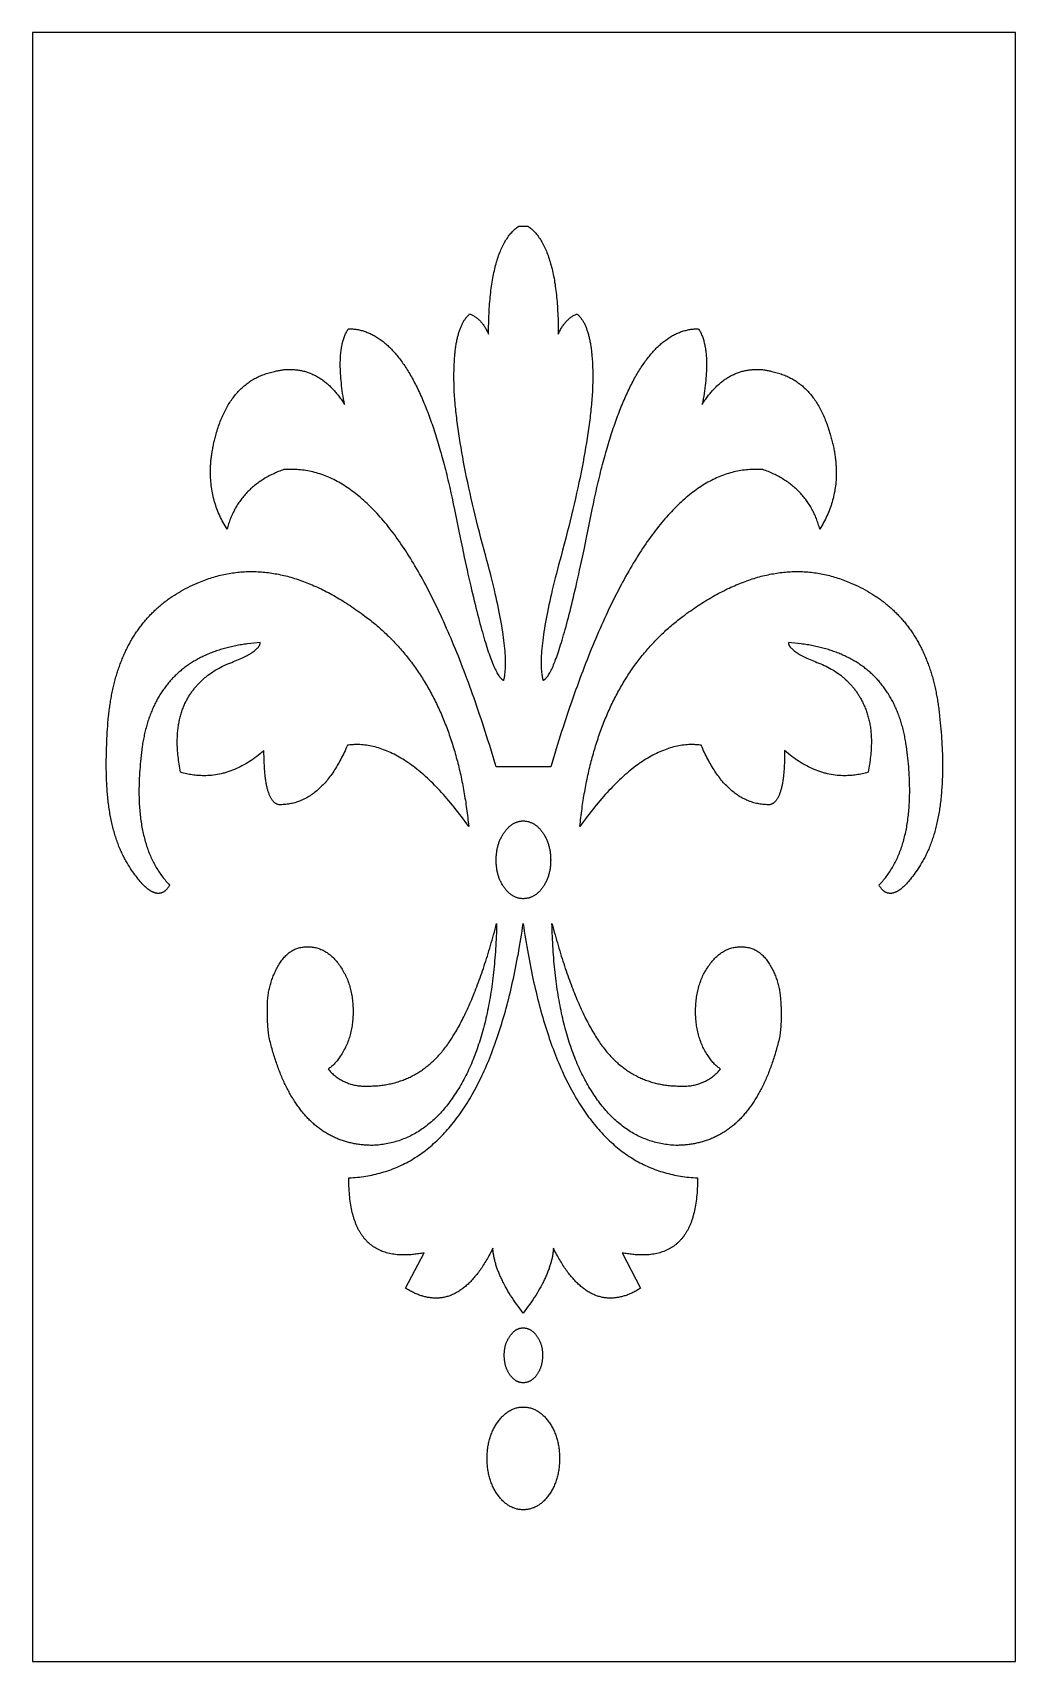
# Model space of a CAD drawing. Extents: x -128 to 128, y -212 to 212.
import ezdxf

# ---------------------------------------------------------------- set-up
doc = ezdxf.new("R2010")
doc.units = 0
doc.layers.add('LAYER_1', color=18, linetype='CONTINUOUS')

msp = doc.modelspace()

# ---------------------------------------------------------------- linework, layer by layer
at = {"layer": 'LAYER_1'}
for points in [[(-127.74, -211.73), (127.74, -211.73), (127.74, 211.73), (-127.74, 211.73)], [(1.01, 161.42), (1.25, 161.25), (1.49, 161.06), (1.73, 160.87), (1.96, 160.67), (2.19, 160.46), (2.42, 160.24), (2.64, 160.02), (2.86, 159.78), (3.07, 159.54), (3.28, 159.29), (3.49, 159.03), (3.69, 158.76), (3.89, 158.49), (4.08, 158.2), (4.27, 157.91), (4.46, 157.61), (4.64, 157.3), (4.82, 156.98), (5, 156.66), (5.17, 156.32), (5.34, 155.98), (5.5, 155.63), (5.66, 155.27), (5.82, 154.9), (5.97, 154.52), (6.12, 154.14), (6.26, 153.75), (6.4, 153.34), (6.54, 152.93), (6.67, 152.52), (6.8, 152.09), (6.93, 151.65), (7.05, 151.21), (7.17, 150.76), (7.28, 150.3), (7.39, 149.83), (7.5, 149.35), (7.6, 148.87), (7.7, 148.37), (7.8, 147.87), (7.89, 147.36), (7.97, 146.84), (8.06, 146.31), (8.14, 145.78), (8.21, 145.23), (8.28, 144.68), (8.35, 144.12), (8.42, 143.55), (8.48, 142.97), (8.53, 142.38), (8.58, 141.79), (8.63, 141.19), (8.68, 140.57), (8.72, 139.95), (8.75, 139.33), (8.79, 138.69), (8.82, 138.04), (8.84, 137.39), (8.86, 136.73), (8.88, 136.06), (8.89, 135.38), (8.9, 134.69), (8.91, 133.99), (8.91, 133.29), (9.03, 133.55), (9.14, 133.81), (9.26, 134.05), (9.39, 134.3), (9.51, 134.53), (9.64, 134.76), (9.77, 134.99), (9.9, 135.2), (10.04, 135.41), (10.18, 135.62), (10.32, 135.82), (10.46, 136.01), (10.6, 136.19), (10.75, 136.37), (10.9, 136.55), (11.05, 136.72), (11.21, 136.88), (11.37, 137.03), (11.53, 137.18), (11.69, 137.32), (11.85, 137.46), (12.02, 137.59), (12.19, 137.72), (12.36, 137.84), (12.54, 137.95), (12.72, 138.06), (12.89, 138.16), (13.08, 138.25), (13.26, 138.34), (13.45, 138.42), (13.64, 138.5), (13.83, 138.57), (13.95, 138.46), (14.08, 138.34), (14.2, 138.22), (14.32, 138.09), (14.44, 137.96), (14.55, 137.83), (14.66, 137.69), (14.78, 137.55), (14.88, 137.4), (14.99, 137.25), (15.1, 137.09), (15.2, 136.93), (15.3, 136.76), (15.4, 136.59), (15.5, 136.42), (15.6, 136.24), (15.69, 136.06), (15.78, 135.87), (15.87, 135.68), (15.96, 135.48), (16.04, 135.28), (16.13, 135.07), (16.21, 134.86), (16.29, 134.65), (16.37, 134.43), (16.44, 134.21), (16.52, 133.98), (16.59, 133.75), (16.66, 133.51), (16.73, 133.27), (16.79, 133.02), (16.86, 132.77), (16.92, 132.52), (16.98, 132.26), (17.04, 131.99), (17.09, 131.73), (17.15, 131.45), (17.2, 131.18), (17.25, 130.9), (17.3, 130.61), (17.34, 130.32), (17.39, 130.03), (17.43, 129.73), (17.47, 129.42), (17.51, 129.12), (17.55, 128.8), (17.58, 128.49), (17.61, 128.17), (17.64, 127.84), (17.67, 127.51), (17.7, 127.18), (17.72, 126.84), (17.77, 126.15), (17.8, 125.44), (17.83, 124.71), (17.85, 123.97), (17.86, 123.21), (17.87, 122.43), (17.86, 121.85), (17.86, 121.26), (17.85, 120.67), (17.83, 120.08), (17.82, 119.48), (17.79, 118.87), (17.77, 118.26), (17.74, 117.63), (17.7, 117.1), (17.66, 116.57), (17.61, 116.04), (17.57, 115.5), (17.52, 114.95), (17.46, 114.4), (17.41, 113.85), (17.35, 113.3), (17.29, 112.74), (17.22, 112.17), (17.16, 111.6), (17.09, 111.03), (16.94, 109.87), (16.78, 108.7), (16.61, 107.51), (16.43, 106.31), (16.23, 105.08), (16.03, 103.84), (15.81, 102.59), (15.59, 101.32), (15.35, 100.03), (15.1, 98.73), (14.84, 97.41), (14.57, 96.07), (14.29, 94.72), (14, 93.35), (13.69, 91.96), (13.38, 90.56), (13.05, 89.14), (12.71, 87.71), (12.37, 86.26), (12.01, 84.79), (11.64, 83.31), (11.26, 81.81), (10.87, 80.29), (10.46, 78.76), (10.05, 77.21), (9.63, 75.64), (9.31, 74.47), (9, 73.33), (8.7, 72.2), (8.41, 71.09), (8.14, 70), (7.87, 68.94), (7.61, 67.89), (7.36, 66.85), (7.13, 65.84), (6.9, 64.85), (6.68, 63.88), (6.47, 62.92), (6.28, 61.99), (6.09, 61.07), (5.91, 60.18), (5.75, 59.3), (5.59, 58.44), (5.44, 57.6), (5.31, 56.78), (5.18, 55.98), (5.07, 55.2), (4.96, 54.44), (4.86, 53.7), (4.78, 52.97), (4.7, 52.27), (4.64, 51.58), (4.58, 50.92), (4.54, 50.27), (4.5, 49.64), (4.49, 49.33), (4.48, 49.03), (4.47, 48.73), (4.46, 48.44), (4.46, 48.15), (4.45, 47.87), (4.46, 47.52), (4.46, 47.19), (4.47, 46.86), (4.49, 46.54), (4.5, 46.23), (4.53, 45.92), (4.55, 45.63), (4.58, 45.34), (4.61, 45.06), (4.65, 44.79), (4.69, 44.52), (4.74, 44.26), (4.79, 44.01), (4.84, 43.77), (4.9, 43.54), (4.96, 43.31), (5.03, 43.33), (5.09, 43.36), (5.16, 43.4), (5.23, 43.44), (5.3, 43.48), (5.37, 43.53), (5.44, 43.59), (5.51, 43.65), (5.58, 43.71), (5.66, 43.79), (5.73, 43.86), (5.8, 43.94), (5.87, 44.03), (5.95, 44.12), (6.02, 44.21), (6.1, 44.32), (6.25, 44.53), (6.4, 44.77), (6.56, 45.03), (6.72, 45.31), (6.88, 45.61), (7.04, 45.93), (7.2, 46.27), (7.37, 46.62), (7.54, 47), (7.71, 47.4), (7.88, 47.83), (8.06, 48.27), (8.23, 48.73), (8.41, 49.21), (8.59, 49.71), (8.77, 50.23), (8.96, 50.77), (9.15, 51.34), (9.33, 51.92), (9.52, 52.52), (9.72, 53.15), (9.91, 53.79), (10.11, 54.45), (10.31, 55.14), (10.51, 55.84), (10.71, 56.57), (10.92, 57.31), (11.13, 58.08), (11.33, 58.87), (11.55, 59.67), (11.76, 60.5), (11.97, 61.35), (12.19, 62.21), (12.41, 63.1), (12.63, 64.01), (12.85, 64.94), (13.08, 65.88), (13.31, 66.85), (13.54, 67.84), (13.77, 68.85), (14, 69.88), (14.24, 70.93), (14.47, 72), (14.71, 73.09), (14.95, 74.2), (15.2, 75.33), (15.69, 77.65), (16.19, 80.06), (16.7, 82.54), (17.21, 85.11), (17.74, 87.76), (18.04, 89.21), (18.34, 90.65), (18.65, 92.06), (18.96, 93.45), (19.12, 94.13), (19.28, 94.81), (19.44, 95.48), (19.6, 96.15), (19.76, 96.81), (19.92, 97.47), (20.09, 98.12), (20.25, 98.77), (20.42, 99.41), (20.59, 100.04), (20.75, 100.67), (20.92, 101.29), (21.09, 101.91), (21.27, 102.52), (21.44, 103.12), (21.61, 103.72), (21.79, 104.31), (21.96, 104.9), (22.14, 105.48), (22.32, 106.06), (22.49, 106.63), (22.67, 107.2), (22.85, 107.75), (23.04, 108.31), (23.22, 108.86), (23.4, 109.4), (23.59, 109.93), (23.77, 110.46), (23.96, 110.99), (24.15, 111.51), (24.34, 112.02), (24.53, 112.53), (24.72, 113.03), (24.91, 113.53), (25.1, 114.02), (25.3, 114.5), (25.49, 114.98), (25.69, 115.45), (25.89, 115.92), (26.09, 116.38), (26.29, 116.84), (26.49, 117.29), (26.69, 117.73), (26.89, 118.17), (27.09, 118.6), (27.3, 119.03), (27.5, 119.45), (27.71, 119.87), (27.92, 120.28), (28.13, 120.68), (28.34, 121.08), (28.55, 121.47), (28.76, 121.86), (28.98, 122.24), (29.19, 122.62), (29.4, 122.99), (29.62, 123.35), (29.84, 123.71), (30.06, 124.06), (30.28, 124.41), (30.5, 124.75), (30.72, 125.08), (30.94, 125.41), (31.16, 125.74), (31.39, 126.06), (31.61, 126.37), (31.84, 126.68), (32.07, 126.98), (32.3, 127.27), (32.53, 127.56), (32.76, 127.85), (32.99, 128.12), (33.22, 128.4), (33.46, 128.66), (33.69, 128.92), (33.93, 129.18), (34.17, 129.43), (34.4, 129.67), (34.64, 129.91), (34.88, 130.14), (35.13, 130.37), (35.37, 130.59), (35.61, 130.8), (35.86, 131.01), (36.1, 131.22), (36.35, 131.41), (36.6, 131.61), (36.85, 131.79), (37.09, 131.97), (37.35, 132.15), (37.6, 132.32), (37.85, 132.48), (38.1, 132.64), (38.36, 132.79), (38.62, 132.94), (38.87, 133.08), (39.13, 133.21), (39.39, 133.34), (39.65, 133.46), (39.91, 133.58), (40.17, 133.69), (40.44, 133.8), (40.7, 133.9), (40.97, 133.99), (41.23, 134.08), (41.5, 134.17), (41.77, 134.24), (42.04, 134.32), (42.31, 134.38), (42.58, 134.44), (42.86, 134.5), (43.13, 134.55), (43.4, 134.59), (43.68, 134.63), (43.96, 134.66), (44.24, 134.68), (44.51, 134.7), (44.79, 134.72), (45.08, 134.73), (45.36, 134.73), (45.49, 134.53), (45.61, 134.32), (45.73, 134.11), (45.85, 133.89), (45.96, 133.67), (46.07, 133.44), (46.17, 133.2), (46.27, 132.96), (46.37, 132.72), (46.46, 132.46), (46.55, 132.2), (46.63, 131.94), (46.71, 131.67), (46.79, 131.39), (46.86, 131.1), (46.93, 130.81), (46.99, 130.52), (47.05, 130.22), (47.11, 129.91), (47.16, 129.6), (47.21, 129.28), (47.25, 128.95), (47.29, 128.62), (47.33, 128.28), (47.36, 127.94), (47.38, 127.59), (47.41, 127.24), (47.43, 126.88), (47.44, 126.51), (47.45, 126.13), (47.46, 125.76), (47.46, 125.37), (47.46, 124.82), (47.44, 124.26), (47.42, 123.69), (47.39, 123.1), (47.35, 122.5), (47.3, 121.88), (47.24, 121.26), (47.18, 120.62), (47.1, 119.96), (47.02, 119.3), (46.92, 118.62), (46.82, 117.93), (46.71, 117.23), (46.59, 116.51), (46.46, 115.79), (46.32, 115.05), (46.5, 115.33), (46.68, 115.61), (46.86, 115.88), (47.05, 116.15), (47.23, 116.42), (47.41, 116.68), (47.6, 116.93), (47.79, 117.18), (47.98, 117.43), (48.17, 117.67), (48.36, 117.91), (48.56, 118.14), (48.75, 118.37), (48.95, 118.6), (49.14, 118.82), (49.34, 119.03), (49.55, 119.24), (49.75, 119.45), (49.95, 119.65), (50.16, 119.85), (50.36, 120.05), (50.57, 120.24), (50.78, 120.42), (50.99, 120.6), (51.2, 120.78), (51.42, 120.95), (51.63, 121.11), (51.85, 121.28), (52.07, 121.44), (52.29, 121.59), (52.51, 121.74), (52.73, 121.88), (52.95, 122.02), (53.18, 122.16), (53.41, 122.29), (53.63, 122.42), (53.86, 122.54), (54.1, 122.66), (54.33, 122.77), (54.56, 122.88), (54.8, 122.99), (55.03, 123.09), (55.27, 123.18), (55.51, 123.28), (55.75, 123.36), (56, 123.45), (56.24, 123.52), (56.49, 123.6), (56.73, 123.67), (56.98, 123.73), (57.23, 123.79), (57.48, 123.85), (57.74, 123.9), (57.99, 123.95), (58.25, 123.99), (58.51, 124.03), (58.76, 124.06), (59.02, 124.09), (59.29, 124.11), (59.55, 124.14), (59.81, 124.15), (60.08, 124.16), (60.35, 124.17), (60.62, 124.17), (60.85, 124.17), (61.08, 124.16), (61.31, 124.15), (61.55, 124.14), (61.78, 124.12), (62.02, 124.1), (62.26, 124.07), (62.5, 124.04), (62.74, 124), (62.98, 123.96), (63.22, 123.92), (63.47, 123.87), (63.71, 123.81), (63.95, 123.76), (64.2, 123.7), (64.44, 123.63), (64.79, 123.56), (65.14, 123.48), (65.48, 123.39), (65.82, 123.3), (66.15, 123.21), (66.48, 123.1), (66.81, 123), (67.13, 122.88), (67.46, 122.76), (67.77, 122.64), (68.09, 122.51), (68.4, 122.37), (68.7, 122.23), (69, 122.08), (69.3, 121.92), (69.6, 121.76), (69.89, 121.6), (70.18, 121.43), (70.46, 121.25), (70.74, 121.07), (71.02, 120.88), (71.3, 120.68), (71.57, 120.48), (71.83, 120.28), (72.1, 120.06), (72.36, 119.85), (72.61, 119.62), (72.86, 119.39), (73.11, 119.16), (73.36, 118.92), (73.6, 118.67), (73.84, 118.42), (74.07, 118.16), (74.3, 117.9), (74.53, 117.63), (74.76, 117.35), (74.98, 117.07), (75.19, 116.78), (75.41, 116.49), (75.62, 116.19), (75.82, 115.89), (76.02, 115.58), (76.22, 115.26), (76.42, 114.94), (76.61, 114.62), (76.8, 114.28), (76.98, 113.95), (77.16, 113.6), (77.34, 113.25), (77.52, 112.9), (77.69, 112.53), (77.85, 112.17), (78.02, 111.79), (78.18, 111.42), (78.33, 111.03), (78.49, 110.64), (78.63, 110.24), (78.78, 109.84), (78.92, 109.44), (79.06, 109.02), (79.19, 108.6), (79.33, 108.18), (79.45, 107.75), (79.58, 107.31), (79.68, 106.98), (79.77, 106.65), (79.87, 106.32), (79.96, 106), (80.05, 105.67), (80.13, 105.34), (80.21, 105.02), (80.29, 104.69), (80.36, 104.37), (80.43, 104.05), (80.5, 103.73), (80.56, 103.41), (80.62, 103.09), (80.68, 102.78), (80.73, 102.46), (80.79, 102.15), (80.83, 101.83), (80.88, 101.52), (80.92, 101.21), (80.96, 100.9), (80.99, 100.6), (81.02, 100.29), (81.05, 99.98), (81.08, 99.68), (81.1, 99.38), (81.12, 99.08), (81.14, 98.78), (81.15, 98.48), (81.16, 98.18), (81.17, 97.88), (81.17, 97.59), (81.17, 97.3), (81.17, 96.8), (81.16, 96.31), (81.14, 95.82), (81.11, 95.34), (81.07, 94.85), (81.02, 94.37), (80.97, 93.89), (80.91, 93.41), (80.84, 92.94), (80.76, 92.47), (80.67, 92), (80.57, 91.53), (80.47, 91.07), (80.35, 90.6), (80.23, 90.14), (80.1, 89.69), (79.96, 89.23), (79.82, 88.78), (79.66, 88.32), (79.5, 87.88), (79.33, 87.43), (79.15, 86.98), (78.96, 86.54), (78.76, 86.1), (78.56, 85.66), (78.34, 85.23), (78.12, 84.79), (77.89, 84.36), (77.65, 83.93), (77.41, 83.51), (77.15, 83.08), (76.89, 82.66), (76.79, 83.01), (76.69, 83.36), (76.59, 83.7), (76.48, 84.04), (76.37, 84.37), (76.25, 84.71), (76.13, 85.04), (76.01, 85.36), (75.88, 85.68), (75.74, 86), (75.61, 86.32), (75.46, 86.63), (75.32, 86.94), (75.17, 87.24), (75.01, 87.55), (74.85, 87.84), (74.69, 88.14), (74.52, 88.43), (74.35, 88.72), (74.17, 89), (73.99, 89.28), (73.8, 89.56), (73.61, 89.84), (73.42, 90.11), (73.22, 90.38), (73.02, 90.64), (72.81, 90.9), (72.6, 91.16), (72.38, 91.41), (72.16, 91.66), (71.94, 91.91), (71.71, 92.15), (71.48, 92.39), (71.24, 92.63), (71, 92.86), (70.75, 93.09), (70.5, 93.32), (70.25, 93.54), (69.99, 93.76), (69.72, 93.98), (69.46, 94.19), (69.18, 94.4), (68.91, 94.6), (68.63, 94.81), (68.34, 95.01), (68.05, 95.2), (67.76, 95.39), (67.46, 95.58), (67.15, 95.77), (66.85, 95.95), (66.54, 96.13), (66.22, 96.3), (65.9, 96.47), (65.58, 96.64), (65.25, 96.81), (64.91, 96.97), (64.58, 97.13), (64.23, 97.28), (63.89, 97.43), (63.54, 97.58), (63.18, 97.72), (62.82, 97.86), (62.46, 98), (62.09, 98.14), (59.15, 98.14), (58.68, 98.11), (58.22, 98.08), (57.76, 98.04), (57.3, 97.99), (56.84, 97.93), (56.38, 97.86), (55.92, 97.78), (55.46, 97.7), (55.01, 97.6), (54.55, 97.5), (54.09, 97.38), (53.64, 97.26), (53.19, 97.12), (52.74, 96.98), (52.28, 96.83), (51.83, 96.67), (51.38, 96.5), (50.94, 96.32), (50.49, 96.14), (50.04, 95.94), (49.59, 95.73), (49.15, 95.52), (48.71, 95.29), (48.26, 95.06), (47.82, 94.82), (47.38, 94.56), (46.94, 94.3), (46.5, 94.03), (46.06, 93.75), (45.62, 93.47), (45.18, 93.17), (44.75, 92.86), (44.31, 92.55), (43.88, 92.22), (43.44, 91.89), (43.01, 91.54), (42.58, 91.19), (42.15, 90.83), (41.72, 90.46), (41.29, 90.08), (40.86, 89.69), (40.43, 89.29), (40, 88.88), (39.58, 88.47), (39.15, 88.04), (38.73, 87.61), (38.3, 87.16), (37.88, 86.71), (37.46, 86.25), (37.04, 85.77), (36.62, 85.29), (36.2, 84.8), (35.78, 84.31), (35.37, 83.8), (34.95, 83.28), (34.53, 82.75), (34.12, 82.22), (33.71, 81.67), (33.29, 81.12), (32.88, 80.56), (32.47, 79.98), (32.06, 79.4), (31.65, 78.81), (31.24, 78.21), (30.84, 77.6), (30.43, 76.99), (30.02, 76.36), (29.62, 75.72), (29.22, 75.08), (28.81, 74.42), (28.41, 73.76), (28.01, 73.09), (27.61, 72.4), (27.21, 71.71), (26.81, 71.01), (26.41, 70.3), (26.02, 69.58), (25.62, 68.86), (25.22, 68.12), (24.83, 67.37), (24.44, 66.62), (24.04, 65.85), (23.65, 65.08), (23.26, 64.3), (22.87, 63.51), (22.48, 62.71), (22.09, 61.9), (21.71, 61.08), (21.32, 60.25), (20.93, 59.41), (20.55, 58.56), (20.17, 57.71), (19.78, 56.84), (19.4, 55.97), (19.02, 55.09), (18.64, 54.19), (18.26, 53.29), (17.88, 52.38), (17.5, 51.46), (17.13, 50.53), (16.75, 49.59), (16.38, 48.65), (16, 47.69), (15.63, 46.73), (15.26, 45.75), (14.89, 44.77), (14.52, 43.77), (14.15, 42.77), (13.78, 41.76), (13.41, 40.74), (13.04, 39.71), (12.68, 38.67), (12.31, 37.62), (11.95, 36.57), (11.58, 35.5), (11.22, 34.43), (10.86, 33.34), (10.5, 32.25), (10.14, 31.15), (9.78, 30.03), (9.42, 28.91), (9.06, 27.78), (8.7, 26.64), (8.35, 25.5), (7.99, 24.34), (7.64, 23.17), (7.29, 22), (6.94, 20.81), (-7.23, 20.81), (-7.58, 22), (-7.94, 23.17), (-8.29, 24.34), (-8.65, 25.5), (-9.01, 26.64), (-9.36, 27.78), (-9.72, 28.91), (-10.08, 30.03), (-10.44, 31.15), (-10.8, 32.25), (-11.16, 33.34), (-11.53, 34.43), (-11.89, 35.5), (-12.25, 36.57), (-12.62, 37.62), (-12.99, 38.67), (-13.35, 39.71), (-13.72, 40.74), (-14.09, 41.76), (-14.46, 42.77), (-14.83, 43.77), (-15.2, 44.77), (-15.57, 45.75), (-15.95, 46.73), (-16.32, 47.69), (-16.69, 48.65), (-17.07, 49.59), (-17.45, 50.53), (-17.82, 51.46), (-18.2, 52.38), (-18.58, 53.29), (-18.96, 54.19), (-19.34, 55.09), (-19.72, 55.97), (-20.11, 56.84), (-20.49, 57.71), (-20.87, 58.56), (-21.26, 59.41), (-21.64, 60.25), (-22.03, 61.08), (-22.42, 61.9), (-22.81, 62.71), (-23.2, 63.51), (-23.59, 64.3), (-23.98, 65.08), (-24.37, 65.85), (-24.76, 66.62), (-25.16, 67.37), (-25.55, 68.12), (-25.95, 68.86), (-26.34, 69.58), (-26.74, 70.3), (-27.14, 71.01), (-27.54, 71.71), (-27.94, 72.4), (-28.34, 73.09), (-28.74, 73.76), (-29.14, 74.42), (-29.54, 75.08), (-29.95, 75.72), (-30.35, 76.36), (-30.76, 76.99), (-31.16, 77.6), (-31.57, 78.21), (-31.98, 78.81), (-32.39, 79.4), (-32.8, 79.98), (-33.21, 80.56), (-33.62, 81.12), (-34.03, 81.67), (-34.45, 82.22), (-34.86, 82.75), (-35.28, 83.28), (-35.69, 83.8), (-36.11, 84.31), (-36.53, 84.8), (-36.95, 85.29), (-37.37, 85.77), (-37.79, 86.25), (-38.21, 86.71), (-38.63, 87.16), (-39.05, 87.61), (-39.48, 88.04), (-39.9, 88.47), (-40.33, 88.88), (-40.75, 89.29), (-41.18, 89.69), (-41.61, 90.08), (-42.04, 90.46), (-42.47, 90.83), (-42.9, 91.19), (-43.33, 91.54), (-43.76, 91.89), (-44.2, 92.22), (-44.63, 92.55), (-45.07, 92.86), (-45.5, 93.17), (-45.94, 93.47), (-46.38, 93.75), (-46.81, 94.03), (-47.25, 94.3), (-47.69, 94.56), (-48.14, 94.82), (-48.58, 95.06), (-49.02, 95.29), (-49.46, 95.52), (-49.91, 95.73), (-50.35, 95.94), (-50.8, 96.14), (-51.25, 96.32), (-51.7, 96.5), (-52.14, 96.67), (-52.59, 96.83), (-53.04, 96.98), (-53.5, 97.12), (-53.95, 97.26), (-54.4, 97.38), (-54.86, 97.5), (-55.31, 97.6), (-55.77, 97.7), (-56.22, 97.78), (-56.68, 97.86), (-57.14, 97.93), (-57.6, 97.99), (-58.06, 98.04), (-58.52, 98.08), (-58.98, 98.11), (-59.44, 98.14), (-62.43, 98.14), (-62.79, 98), (-63.16, 97.86), (-63.51, 97.72), (-63.87, 97.58), (-64.22, 97.43), (-64.56, 97.28), (-64.9, 97.13), (-65.24, 96.97), (-65.57, 96.81), (-65.9, 96.64), (-66.22, 96.47), (-66.54, 96.3), (-66.85, 96.13), (-67.16, 95.95), (-67.47, 95.77), (-67.77, 95.58), (-68.07, 95.39), (-68.36, 95.2), (-68.65, 95.01), (-68.94, 94.81), (-69.22, 94.6), (-69.49, 94.4), (-69.76, 94.19), (-70.03, 93.98), (-70.29, 93.76), (-70.55, 93.54), (-70.81, 93.32), (-71.06, 93.09), (-71.3, 92.86), (-71.54, 92.63), (-71.78, 92.39), (-72.01, 92.15), (-72.24, 91.91), (-72.46, 91.66), (-72.68, 91.41), (-72.9, 91.16), (-73.11, 90.9), (-73.32, 90.64), (-73.52, 90.38), (-73.72, 90.11), (-73.91, 89.84), (-74.1, 89.56), (-74.29, 89.28), (-74.47, 89), (-74.65, 88.72), (-74.82, 88.43), (-74.99, 88.14), (-75.15, 87.84), (-75.31, 87.55), (-75.46, 87.24), (-75.61, 86.94), (-75.76, 86.63), (-75.9, 86.32), (-76.04, 86), (-76.17, 85.68), (-76.3, 85.36), (-76.43, 85.04), (-76.55, 84.71), (-76.67, 84.37), (-76.78, 84.04), (-76.89, 83.7), (-76.99, 83.36), (-77.09, 83.01), (-77.18, 82.66), (-77.45, 83.08), (-77.71, 83.51), (-77.96, 83.94), (-78.2, 84.37), (-78.43, 84.8), (-78.66, 85.23), (-78.88, 85.67), (-79.08, 86.11), (-79.28, 86.56), (-79.47, 87), (-79.65, 87.45), (-79.83, 87.9), (-79.99, 88.35), (-80.15, 88.81), (-80.3, 89.27), (-80.44, 89.73), (-80.57, 90.19), (-80.69, 90.66), (-80.8, 91.13), (-80.91, 91.6), (-81, 92.08), (-81.09, 92.55), (-81.17, 93.03), (-81.24, 93.52), (-81.31, 94), (-81.36, 94.49), (-81.41, 94.98), (-81.45, 95.47), (-81.47, 95.97), (-81.5, 96.47), (-81.51, 96.97), (-81.51, 97.48), (-81.51, 97.77), (-81.51, 98.06), (-81.5, 98.36), (-81.49, 98.65), (-81.48, 98.95), (-81.46, 99.25), (-81.44, 99.55), (-81.42, 99.85), (-81.39, 100.15), (-81.37, 100.45), (-81.34, 100.75), (-81.3, 101.06), (-81.27, 101.36), (-81.23, 101.67), (-81.18, 101.98), (-81.14, 102.28), (-81.09, 102.59), (-81.04, 102.9), (-80.99, 103.21), (-80.93, 103.52), (-80.87, 103.83), (-80.81, 104.15), (-80.75, 104.46), (-80.68, 104.77), (-80.61, 105.09), (-80.54, 105.4), (-80.46, 105.72), (-80.38, 106.04), (-80.3, 106.36), (-80.22, 106.67), (-80.13, 106.99), (-80.04, 107.31), (-79.92, 107.75), (-79.79, 108.18), (-79.65, 108.6), (-79.52, 109.02), (-79.38, 109.44), (-79.23, 109.84), (-79.09, 110.24), (-78.94, 110.64), (-78.78, 111.03), (-78.62, 111.42), (-78.46, 111.79), (-78.3, 112.17), (-78.13, 112.53), (-77.96, 112.9), (-77.78, 113.25), (-77.61, 113.6), (-77.42, 113.95), (-77.24, 114.28), (-77.05, 114.62), (-76.86, 114.94), (-76.66, 115.26), (-76.46, 115.58), (-76.26, 115.89), (-76.05, 116.19), (-75.84, 116.49), (-75.62, 116.78), (-75.41, 117.07), (-75.19, 117.35), (-74.96, 117.63), (-74.73, 117.9), (-74.5, 118.16), (-74.27, 118.42), (-74.03, 118.67), (-73.79, 118.92), (-73.54, 119.16), (-73.29, 119.39), (-73.04, 119.62), (-72.78, 119.85), (-72.52, 120.06), (-72.26, 120.28), (-71.99, 120.48), (-71.72, 120.68), (-71.45, 120.88), (-71.17, 121.07), (-70.89, 121.25), (-70.6, 121.43), (-70.31, 121.6), (-70.02, 121.76), (-69.73, 121.92), (-69.43, 122.08), (-69.12, 122.23), (-68.82, 122.37), (-68.51, 122.51), (-68.19, 122.64), (-67.88, 122.76), (-67.56, 122.88), (-67.23, 123), (-66.91, 123.1), (-66.57, 123.21), (-66.24, 123.3), (-65.9, 123.39), (-65.56, 123.48), (-65.21, 123.56), (-64.87, 123.63), (-64.61, 123.7), (-64.35, 123.76), (-64.09, 123.81), (-63.84, 123.87), (-63.59, 123.92), (-63.34, 123.96), (-63.09, 124), (-62.85, 124.04), (-62.6, 124.07), (-62.36, 124.1), (-62.12, 124.12), (-61.89, 124.14), (-61.65, 124.15), (-61.42, 124.16), (-61.19, 124.17), (-60.96, 124.17), (-60.69, 124.17), (-60.42, 124.16), (-60.15, 124.15), (-59.89, 124.14), (-59.62, 124.11), (-59.36, 124.09), (-59.1, 124.06), (-58.84, 124.03), (-58.59, 123.99), (-58.33, 123.95), (-58.08, 123.9), (-57.82, 123.85), (-57.57, 123.79), (-57.32, 123.73), (-57.07, 123.67), (-56.83, 123.6), (-56.58, 123.52), (-56.34, 123.45), (-56.09, 123.36), (-55.85, 123.28), (-55.61, 123.18), (-55.37, 123.09), (-55.14, 122.99), (-54.9, 122.88), (-54.67, 122.77), (-54.43, 122.66), (-54.2, 122.54), (-53.97, 122.42), (-53.74, 122.29), (-53.52, 122.16), (-53.29, 122.02), (-53.07, 121.88), (-52.85, 121.74), (-52.63, 121.59), (-52.41, 121.44), (-52.19, 121.28), (-51.97, 121.11), (-51.76, 120.95), (-51.54, 120.78), (-51.33, 120.6), (-51.12, 120.42), (-50.91, 120.24), (-50.7, 120.05), (-50.49, 119.85), (-50.29, 119.65), (-50.09, 119.45), (-49.88, 119.24), (-49.68, 119.03), (-49.48, 118.82), (-49.29, 118.6), (-49.09, 118.37), (-48.89, 118.14), (-48.7, 117.91), (-48.51, 117.67), (-48.32, 117.43), (-48.13, 117.18), (-47.94, 116.93), (-47.75, 116.68), (-47.57, 116.42), (-47.38, 116.15), (-47.2, 115.88), (-47.02, 115.61), (-46.84, 115.33), (-46.66, 115.05), (-46.79, 115.79), (-46.92, 116.51), (-47.03, 117.23), (-47.14, 117.93), (-47.23, 118.62), (-47.32, 119.3), (-47.4, 119.96), (-47.48, 120.62), (-47.54, 121.26), (-47.6, 121.88), (-47.65, 122.5), (-47.69, 123.1), (-47.72, 123.69), (-47.74, 124.26), (-47.75, 124.82), (-47.76, 125.37), (-47.75, 125.76), (-47.75, 126.13), (-47.74, 126.51), (-47.72, 126.88), (-47.71, 127.24), (-47.68, 127.59), (-47.66, 127.94), (-47.63, 128.28), (-47.59, 128.62), (-47.56, 128.95), (-47.51, 129.28), (-47.47, 129.6), (-47.42, 129.91), (-47.36, 130.22), (-47.3, 130.52), (-47.24, 130.81), (-47.17, 131.1), (-47.1, 131.39), (-47.03, 131.67), (-46.95, 131.94), (-46.86, 132.2), (-46.78, 132.46), (-46.68, 132.72), (-46.59, 132.96), (-46.48, 133.2), (-46.38, 133.44), (-46.27, 133.67), (-46.15, 133.89), (-46.04, 134.11), (-45.91, 134.32), (-45.79, 134.53), (-45.65, 134.73), (-45.37, 134.73), (-45.09, 134.72), (-44.81, 134.7), (-44.53, 134.68), (-44.25, 134.66), (-43.98, 134.63), (-43.7, 134.59), (-43.43, 134.55), (-43.15, 134.5), (-42.88, 134.44), (-42.61, 134.38), (-42.34, 134.32), (-42.07, 134.24), (-41.8, 134.17), (-41.53, 134.08), (-41.26, 133.99), (-41, 133.9), (-40.73, 133.8), (-40.47, 133.69), (-40.21, 133.58), (-39.95, 133.46), (-39.69, 133.34), (-39.43, 133.21), (-39.17, 133.08), (-38.91, 132.94), (-38.66, 132.79), (-38.4, 132.64), (-38.15, 132.48), (-37.89, 132.32), (-37.64, 132.15), (-37.39, 131.97), (-37.14, 131.79), (-36.89, 131.61), (-36.65, 131.41), (-36.4, 131.22), (-36.15, 131.01), (-35.91, 130.8), (-35.67, 130.59), (-35.42, 130.37), (-35.18, 130.14), (-34.94, 129.91), (-34.7, 129.67), (-34.46, 129.43), (-34.23, 129.18), (-33.99, 128.92), (-33.76, 128.66), (-33.52, 128.4), (-33.29, 128.12), (-33.06, 127.85), (-32.83, 127.56), (-32.6, 127.27), (-32.37, 126.98), (-32.14, 126.68), (-31.91, 126.37), (-31.69, 126.06), (-31.46, 125.74), (-31.24, 125.41), (-31.02, 125.08), (-30.8, 124.75), (-30.58, 124.41), (-30.36, 124.06), (-30.14, 123.71), (-29.92, 123.35), (-29.71, 122.99), (-29.49, 122.62), (-29.28, 122.24), (-29.06, 121.86), (-28.85, 121.47), (-28.64, 121.08), (-28.43, 120.68), (-28.22, 120.28), (-28.02, 119.87), (-27.81, 119.45), (-27.6, 119.03), (-27.4, 118.6), (-27.2, 118.17), (-26.99, 117.73), (-26.79, 117.29), (-26.59, 116.84), (-26.39, 116.38), (-26.19, 115.92), (-26, 115.45), (-25.8, 114.98), (-25.61, 114.5), (-25.41, 114.02), (-25.22, 113.53), (-25.03, 113.03), (-24.84, 112.53), (-24.65, 112.02), (-24.46, 111.51), (-24.27, 110.99), (-24.09, 110.46), (-23.9, 109.93), (-23.72, 109.4), (-23.53, 108.86), (-23.35, 108.31), (-23.17, 107.75), (-22.99, 107.2), (-22.81, 106.63), (-22.63, 106.06), (-22.45, 105.48), (-22.28, 104.9), (-22.1, 104.31), (-21.93, 103.72), (-21.76, 103.12), (-21.59, 102.52), (-21.42, 101.91), (-21.25, 101.29), (-21.08, 100.67), (-20.91, 100.04), (-20.74, 99.41), (-20.58, 98.77), (-20.41, 98.12), (-20.25, 97.47), (-20.09, 96.81), (-19.93, 96.15), (-19.77, 95.48), (-19.61, 94.81), (-19.45, 94.13), (-19.29, 93.45), (-18.98, 92.06), (-18.68, 90.65), (-18.38, 89.21), (-18.08, 87.76), (-17.55, 85.11), (-17.03, 82.54), (-16.52, 80.06), (-16.02, 77.65), (-15.52, 75.33), (-15.04, 73.09), (-14.8, 72), (-14.56, 70.93), (-14.32, 69.88), (-14.09, 68.85), (-13.86, 67.84), (-13.63, 66.85), (-13.4, 65.88), (-13.17, 64.94), (-12.95, 64.01), (-12.73, 63.1), (-12.51, 62.21), (-12.29, 61.35), (-12.08, 60.5), (-11.86, 59.67), (-11.65, 58.87), (-11.44, 58.08), (-11.24, 57.31), (-11.03, 56.57), (-10.83, 55.84), (-10.63, 55.14), (-10.43, 54.45), (-10.23, 53.79), (-10.04, 53.15), (-9.84, 52.52), (-9.65, 51.92), (-9.46, 51.34), (-9.28, 50.77), (-9.09, 50.23), (-8.91, 49.71), (-8.73, 49.21), (-8.55, 48.73), (-8.37, 48.27), (-8.2, 47.83), (-8.02, 47.4), (-7.85, 47), (-7.68, 46.62), (-7.52, 46.27), (-7.35, 45.93), (-7.19, 45.61), (-7.03, 45.31), (-6.87, 45.03), (-6.71, 44.77), (-6.56, 44.53), (-6.41, 44.32), (-6.33, 44.21), (-6.26, 44.12), (-6.18, 44.03), (-6.11, 43.94), (-6.03, 43.86), (-5.96, 43.79), (-5.89, 43.71), (-5.82, 43.65), (-5.74, 43.59), (-5.67, 43.53), (-5.6, 43.48), (-5.53, 43.44), (-5.46, 43.4), (-5.39, 43.36), (-5.32, 43.33), (-5.26, 43.31), (-5.2, 43.54), (-5.15, 43.77), (-5.1, 44.01), (-5.06, 44.26), (-5.02, 44.52), (-4.98, 44.79), (-4.95, 45.06), (-4.91, 45.34), (-4.89, 45.63), (-4.86, 45.92), (-4.84, 46.23), (-4.82, 46.54), (-4.81, 46.86), (-4.8, 47.19), (-4.8, 47.52), (-4.79, 47.87), (-4.79, 48.15), (-4.8, 48.44), (-4.8, 48.73), (-4.81, 49.03), (-4.82, 49.33), (-4.84, 49.64), (-4.87, 50.27), (-4.92, 50.92), (-4.98, 51.58), (-5.04, 52.27), (-5.12, 52.97), (-5.2, 53.7), (-5.3, 54.44), (-5.4, 55.2), (-5.52, 55.98), (-5.65, 56.78), (-5.78, 57.6), (-5.93, 58.44), (-6.09, 59.3), (-6.25, 60.18), (-6.43, 61.07), (-6.62, 61.99), (-6.81, 62.92), (-7.02, 63.88), (-7.24, 64.85), (-7.46, 65.84), (-7.7, 66.85), (-7.95, 67.89), (-8.21, 68.94), (-8.47, 70), (-8.75, 71.09), (-9.04, 72.2), (-9.34, 73.33), (-9.65, 74.47), (-9.96, 75.64), (-10.39, 77.21), (-10.8, 78.76), (-11.2, 80.29), (-11.6, 81.81), (-11.98, 83.31), (-12.35, 84.79), (-12.7, 86.26), (-13.05, 87.71), (-13.39, 89.14), (-13.72, 90.56), (-14.03, 91.96), (-14.33, 93.35), (-14.63, 94.72), (-14.91, 96.07), (-15.18, 97.41), (-15.44, 98.73), (-15.69, 100.03), (-15.93, 101.32), (-16.15, 102.59), (-16.37, 103.84), (-16.57, 105.08), (-16.76, 106.31), (-16.95, 107.51), (-17.12, 108.7), (-17.28, 109.87), (-17.42, 111.03), (-17.49, 111.6), (-17.56, 112.17), (-17.63, 112.74), (-17.69, 113.3), (-17.75, 113.85), (-17.8, 114.4), (-17.85, 114.95), (-17.91, 115.5), (-17.95, 116.04), (-18, 116.57), (-18.04, 117.1), (-18.08, 117.63), (-18.11, 118.26), (-18.13, 118.87), (-18.15, 119.48), (-18.17, 120.08), (-18.19, 120.67), (-18.2, 121.26), (-18.2, 121.85), (-18.2, 122.43), (-18.2, 123.21), (-18.19, 123.97), (-18.17, 124.71), (-18.14, 125.44), (-18.1, 126.15), (-18.06, 126.84), (-18.04, 127.18), (-18.01, 127.51), (-17.98, 127.84), (-17.95, 128.17), (-17.92, 128.49), (-17.88, 128.8), (-17.85, 129.12), (-17.81, 129.42), (-17.77, 129.73), (-17.72, 130.03), (-17.68, 130.32), (-17.63, 130.61), (-17.59, 130.9), (-17.53, 131.18), (-17.48, 131.45), (-17.43, 131.73), (-17.37, 131.99), (-17.31, 132.26), (-17.25, 132.52), (-17.19, 132.77), (-17.12, 133.02), (-17.06, 133.27), (-16.99, 133.51), (-16.92, 133.75), (-16.85, 133.98), (-16.77, 134.21), (-16.7, 134.43), (-16.62, 134.65), (-16.54, 134.86), (-16.45, 135.07), (-16.37, 135.28), (-16.28, 135.48), (-16.19, 135.68), (-16.1, 135.87), (-16.01, 136.06), (-15.92, 136.24), (-15.82, 136.42), (-15.72, 136.59), (-15.62, 136.76), (-15.52, 136.93), (-15.41, 137.09), (-15.31, 137.25), (-15.2, 137.4), (-15.09, 137.55), (-14.97, 137.69), (-14.86, 137.83), (-14.74, 137.96), (-14.62, 138.09), (-14.5, 138.22), (-14.38, 138.34), (-14.25, 138.46), (-14.13, 138.57), (-13.93, 138.5), (-13.74, 138.42), (-13.56, 138.34), (-13.37, 138.25), (-13.19, 138.16), (-13.01, 138.06), (-12.83, 137.95), (-12.66, 137.84), (-12.49, 137.72), (-12.32, 137.59), (-12.15, 137.46), (-11.99, 137.32), (-11.82, 137.18), (-11.66, 137.03), (-11.51, 136.88), (-11.35, 136.72), (-11.2, 136.55), (-11.05, 136.37), (-10.9, 136.19), (-10.76, 136.01), (-10.61, 135.82), (-10.47, 135.62), (-10.34, 135.41), (-10.2, 135.2), (-10.07, 134.99), (-9.94, 134.76), (-9.81, 134.53), (-9.68, 134.3), (-9.56, 134.05), (-9.44, 133.81), (-9.32, 133.55), (-9.21, 133.29), (-9.21, 133.99), (-9.2, 134.69), (-9.19, 135.38), (-9.18, 136.06), (-9.16, 136.73), (-9.14, 137.39), (-9.11, 138.04), (-9.09, 138.69), (-9.05, 139.33), (-9.02, 139.95), (-8.98, 140.57), (-8.93, 141.19), (-8.88, 141.79), (-8.83, 142.38), (-8.78, 142.97), (-8.72, 143.55), (-8.65, 144.12), (-8.59, 144.68), (-8.52, 145.23), (-8.44, 145.78), (-8.36, 146.31), (-8.28, 146.84), (-8.2, 147.36), (-8.11, 147.87), (-8.01, 148.37), (-7.91, 148.87), (-7.81, 149.35), (-7.71, 149.83), (-7.6, 150.3), (-7.49, 150.76), (-7.37, 151.21), (-7.25, 151.65), (-7.12, 152.09), (-6.99, 152.52), (-6.86, 152.93), (-6.73, 153.34), (-6.59, 153.75), (-6.44, 154.14), (-6.29, 154.52), (-6.14, 154.9), (-5.99, 155.27), (-5.83, 155.63), (-5.67, 155.98), (-5.5, 156.32), (-5.33, 156.66), (-5.15, 156.98), (-4.97, 157.3), (-4.79, 157.61), (-4.61, 157.91), (-4.41, 158.2), (-4.22, 158.49), (-4.02, 158.76), (-3.82, 159.03), (-3.62, 159.29), (-3.41, 159.54), (-3.19, 159.78), (-2.98, 160.02), (-2.75, 160.24), (-2.53, 160.46), (-2.3, 160.67), (-2.07, 160.87), (-1.83, 161.06), (-1.59, 161.25), (-1.35, 161.42)], [(-103.16, -4.14), (-103.33, -3.86), (-103.5, -3.57), (-103.66, -3.28), (-103.82, -2.99), (-103.98, -2.69), (-104.13, -2.39), (-104.28, -2.09), (-104.43, -1.78), (-104.58, -1.47), (-104.72, -1.16), (-104.87, -0.84), (-105.01, -0.52), (-105.14, -0.19), (-105.28, 0.14), (-105.41, 0.47), (-105.53, 0.81), (-105.66, 1.15), (-105.78, 1.49), (-105.9, 1.84), (-106.02, 2.19), (-106.14, 2.54), (-106.25, 2.9), (-106.36, 3.26), (-106.47, 3.62), (-106.57, 3.99), (-106.67, 4.36), (-106.77, 4.74), (-106.87, 5.12), (-106.96, 5.5), (-107.05, 5.89), (-107.14, 6.28), (-107.23, 6.67), (-107.31, 7.07), (-107.39, 7.47), (-107.47, 7.87), (-107.55, 8.28), (-107.62, 8.69), (-107.69, 9.1), (-107.76, 9.52), (-107.82, 9.94), (-107.88, 10.37), (-107.94, 10.8), (-108, 11.23), (-108.06, 11.67), (-108.11, 12.11), (-108.16, 12.55), (-108.2, 13), (-108.25, 13.45), (-108.29, 13.91), (-108.33, 14.37), (-108.36, 14.83), (-108.39, 15.29), (-108.42, 15.76), (-108.45, 16.24), (-108.48, 16.71), (-108.5, 17.19), (-108.52, 17.68), (-108.54, 18.17), (-108.55, 18.66), (-108.56, 19.15), (-108.57, 19.65), (-108.58, 20.15), (-108.58, 20.66), (-108.59, 21.17), (-108.58, 21.93), (-108.58, 22.69), (-108.57, 23.46), (-108.55, 24.23), (-108.53, 25.01), (-108.51, 25.8), (-108.48, 26.59), (-108.45, 27.39), (-108.41, 28.19), (-108.37, 29), (-108.32, 29.82), (-108.27, 30.64), (-108.21, 31.48), (-108.14, 32.31), (-108.07, 33.16), (-108, 34.01), (-107.95, 34.41), (-107.91, 34.82), (-107.86, 35.22), (-107.81, 35.62), (-107.76, 36.01), (-107.7, 36.41), (-107.65, 36.8), (-107.59, 37.19), (-107.53, 37.58), (-107.47, 37.97), (-107.4, 38.35), (-107.33, 38.73), (-107.26, 39.11), (-107.19, 39.49), (-107.12, 39.86), (-107.04, 40.24), (-106.97, 40.61), (-106.89, 40.98), (-106.8, 41.34), (-106.72, 41.71), (-106.63, 42.07), (-106.54, 42.43), (-106.45, 42.79), (-106.36, 43.15), (-106.26, 43.5), (-106.17, 43.85), (-106.07, 44.2), (-105.97, 44.55), (-105.86, 44.9), (-105.76, 45.24), (-105.65, 45.58), (-105.54, 45.92), (-105.43, 46.26), (-105.31, 46.59), (-105.19, 46.93), (-105.08, 47.26), (-104.95, 47.59), (-104.83, 47.91), (-104.71, 48.24), (-104.58, 48.56), (-104.45, 48.88), (-104.32, 49.2), (-104.18, 49.51), (-104.05, 49.83), (-103.91, 50.14), (-103.77, 50.45), (-103.63, 50.76), (-103.48, 51.06), (-103.34, 51.36), (-103.19, 51.66), (-103.04, 51.96), (-102.88, 52.26), (-102.73, 52.56), (-102.57, 52.85), (-102.41, 53.14), (-102.25, 53.43), (-102.08, 53.71), (-101.92, 54), (-101.75, 54.28), (-101.58, 54.56), (-101.41, 54.84), (-101.23, 55.11), (-101.06, 55.39), (-100.88, 55.66), (-100.7, 55.93), (-100.51, 56.19), (-100.33, 56.46), (-100.14, 56.72), (-99.95, 56.98), (-99.76, 57.24), (-99.56, 57.5), (-99.37, 57.75), (-99.17, 58), (-98.97, 58.25), (-98.77, 58.5), (-98.56, 58.75), (-98.35, 58.99), (-98.15, 59.23), (-97.93, 59.47), (-97.72, 59.71), (-97.51, 59.95), (-97.29, 60.18), (-97.07, 60.41), (-96.85, 60.64), (-96.62, 60.87), (-96.4, 61.09), (-96.17, 61.31), (-95.94, 61.53), (-95.7, 61.75), (-95.47, 61.97), (-95.23, 62.18), (-94.99, 62.39), (-94.75, 62.6), (-94.51, 62.81), (-94.26, 63.02), (-94.02, 63.22), (-93.77, 63.42), (-93.51, 63.62), (-93.26, 63.82), (-93, 64.02), (-92.75, 64.21), (-92.48, 64.4), (-92.22, 64.59), (-91.96, 64.77), (-91.69, 64.96), (-91.42, 65.14), (-90.88, 65.5), (-90.32, 65.85), (-89.76, 66.19), (-89.19, 66.53), (-88.61, 66.85), (-88.03, 67.17), (-87.43, 67.47), (-86.82, 67.77), (-86.21, 68.06), (-85.59, 68.35), (-84.96, 68.62), (-84.53, 68.8), (-84.1, 68.98), (-83.67, 69.15), (-83.24, 69.32), (-82.8, 69.48), (-82.37, 69.63), (-81.94, 69.78), (-81.5, 69.93), (-81.07, 70.06), (-80.63, 70.19), (-80.19, 70.32), (-79.76, 70.44), (-79.32, 70.56), (-78.88, 70.66), (-78.44, 70.77), (-78, 70.86), (-77.56, 70.96), (-77.12, 71.04), (-76.68, 71.12), (-76.24, 71.19), (-75.8, 71.26), (-75.36, 71.32), (-74.92, 71.38), (-74.47, 71.43), (-74.03, 71.48), (-73.59, 71.51), (-73.14, 71.55), (-72.7, 71.57), (-72.25, 71.59), (-71.81, 71.61), (-71.36, 71.62), (-70.92, 71.62), (-70.48, 71.62), (-70.03, 71.61), (-69.59, 71.6), (-69.14, 71.58), (-68.7, 71.55), (-68.25, 71.52), (-67.8, 71.48), (-67.35, 71.44), (-66.91, 71.39), (-66.46, 71.34), (-66.01, 71.28), (-65.56, 71.21), (-65.11, 71.14), (-64.66, 71.06), (-64.21, 70.98), (-63.75, 70.89), (-63.3, 70.8), (-62.85, 70.7), (-62.39, 70.59), (-61.94, 70.48), (-61.48, 70.37), (-61.03, 70.24), (-60.57, 70.12), (-60.12, 69.98), (-59.66, 69.84), (-59.2, 69.7), (-58.74, 69.55), (-58.28, 69.39), (-57.82, 69.23), (-57.36, 69.06), (-56.9, 68.89), (-56.44, 68.71), (-55.98, 68.53), (-55.52, 68.34), (-55.05, 68.14), (-54.59, 67.94), (-54.13, 67.73), (-53.66, 67.52), (-53.2, 67.3), (-52.73, 67.08), (-52.26, 66.85), (-51.8, 66.62), (-51.33, 66.38), (-50.86, 66.13), (-50.39, 65.88), (-49.92, 65.62), (-49.45, 65.36), (-48.98, 65.09), (-48.51, 64.82), (-48.04, 64.54), (-47.57, 64.25), (-47.09, 63.96), (-46.62, 63.67), (-46.14, 63.37), (-45.67, 63.06), (-45.19, 62.75), (-44.72, 62.43), (-44.24, 62.1), (-43.76, 61.77), (-43.28, 61.44), (-42.81, 61.1), (-42.33, 60.75), (-41.85, 60.4), (-41.37, 60.04), (-41, 59.77), (-40.64, 59.5), (-40.29, 59.22), (-39.93, 58.94), (-39.58, 58.66), (-39.23, 58.38), (-38.88, 58.09), (-38.53, 57.81), (-38.19, 57.51), (-37.85, 57.22), (-37.51, 56.93), (-37.18, 56.63), (-36.84, 56.33), (-36.51, 56.02), (-36.18, 55.72), (-35.85, 55.41), (-35.53, 55.1), (-35.21, 54.79), (-34.89, 54.47), (-34.57, 54.15), (-34.26, 53.83), (-33.95, 53.51), (-33.64, 53.18), (-33.33, 52.86), (-33.02, 52.53), (-32.72, 52.19), (-32.42, 51.86), (-32.12, 51.52), (-31.83, 51.18), (-31.53, 50.84), (-31.24, 50.49), (-30.95, 50.15), (-30.67, 49.8), (-30.38, 49.44), (-30.1, 49.09), (-29.82, 48.73), (-29.55, 48.37), (-29.27, 48.01), (-29, 47.64), (-28.73, 47.28), (-28.47, 46.91), (-28.2, 46.54), (-27.94, 46.16), (-27.68, 45.78), (-27.42, 45.4), (-27.17, 45.02), (-26.91, 44.64), (-26.66, 44.25), (-26.42, 43.86), (-26.17, 43.47), (-25.93, 43.08), (-25.69, 42.68), (-25.45, 42.28), (-25.21, 41.88), (-24.98, 41.47), (-24.75, 41.07), (-24.52, 40.66), (-24.29, 40.25), (-24.07, 39.83), (-23.85, 39.42), (-23.63, 39), (-23.41, 38.58), (-23.2, 38.15), (-22.99, 37.73), (-22.78, 37.3), (-22.57, 36.87), (-22.36, 36.43), (-22.16, 36), (-21.96, 35.56), (-21.76, 35.12), (-21.57, 34.68), (-21.37, 34.23), (-21.18, 33.78), (-21, 33.33), (-20.81, 32.88), (-20.63, 32.42), (-20.45, 31.96), (-20.27, 31.5), (-20.09, 31.04), (-19.92, 30.57), (-19.75, 30.11), (-19.58, 29.64), (-19.41, 29.16), (-19.25, 28.69), (-19.08, 28.21), (-18.92, 27.73), (-18.77, 27.25), (-18.61, 26.76), (-18.46, 26.27), (-18.31, 25.78), (-18.16, 25.29), (-18.02, 24.8), (-17.87, 24.3), (-17.73, 23.8), (-17.6, 23.3), (-17.46, 22.79), (-17.33, 22.28), (-17.2, 21.77), (-17.07, 21.26), (-16.94, 20.75), (-16.82, 20.23), (-16.7, 19.71), (-16.58, 19.19), (-16.46, 18.66), (-16.35, 18.14), (-16.23, 17.61), (-16.13, 17.07), (-16.02, 16.54), (-15.91, 16), (-15.81, 15.46), (-15.71, 14.92), (-15.61, 14.38), (-15.52, 13.83), (-15.43, 13.28), (-15.34, 12.73), (-15.25, 12.18), (-15.16, 11.62), (-15.08, 11.06), (-15, 10.5), (-14.92, 9.93), (-14.84, 9.37), (-14.77, 8.8), (-14.7, 8.23), (-14.63, 7.65), (-14.56, 7.08), (-14.5, 6.5), (-14.44, 5.92), (-14.38, 5.33), (-14.85, 6), (-15.32, 6.65), (-15.79, 7.29), (-16.27, 7.92), (-16.74, 8.54), (-17.21, 9.14), (-17.68, 9.74), (-18.15, 10.33), (-18.61, 10.91), (-19.08, 11.48), (-19.55, 12.03), (-20.02, 12.58), (-20.48, 13.11), (-20.95, 13.64), (-21.42, 14.15), (-21.88, 14.66), (-22.35, 15.15), (-22.81, 15.64), (-23.27, 16.11), (-23.74, 16.57), (-24.2, 17.03), (-24.66, 17.47), (-25.12, 17.9), (-25.58, 18.32), (-26.04, 18.73), (-26.5, 19.13), (-26.96, 19.52), (-27.42, 19.9), (-27.88, 20.27), (-28.34, 20.63), (-28.8, 20.98), (-29.25, 21.31), (-29.71, 21.64), (-30.17, 21.96), (-30.62, 22.26), (-31.08, 22.56), (-31.53, 22.85), (-31.98, 23.12), (-32.44, 23.39), (-32.89, 23.64), (-33.34, 23.88), (-33.79, 24.12), (-34.25, 24.34), (-34.7, 24.55), (-35.15, 24.76), (-35.6, 24.95), (-36.04, 25.13), (-36.49, 25.3), (-36.94, 25.46), (-37.39, 25.61), (-37.84, 25.75), (-38.28, 25.88), (-38.73, 26), (-39.17, 26.11), (-39.62, 26.21), (-40.06, 26.3), (-40.5, 26.38), (-40.95, 26.44), (-41.39, 26.5), (-41.83, 26.55), (-42.27, 26.58), (-42.71, 26.61), (-43.15, 26.62), (-43.59, 26.63), (-43.87, 26.63), (-44.14, 26.62), (-44.43, 26.6), (-44.72, 26.58), (-45.01, 26.56), (-45.31, 26.53), (-45.61, 26.49), (-45.91, 26.45), (-46.11, 25.97), (-46.32, 25.5), (-46.53, 25.03), (-46.74, 24.58), (-46.96, 24.13), (-47.18, 23.68), (-47.4, 23.25), (-47.62, 22.82), (-47.84, 22.4), (-48.07, 21.99), (-48.3, 21.59), (-48.53, 21.19), (-48.76, 20.8), (-48.99, 20.42), (-49.23, 20.05), (-49.47, 19.68), (-49.71, 19.32), (-49.96, 18.97), (-50.2, 18.62), (-50.45, 18.29), (-50.7, 17.96), (-50.96, 17.64), (-51.21, 17.32), (-51.47, 17.02), (-51.73, 16.72), (-51.99, 16.43), (-52.25, 16.15), (-52.52, 15.87), (-52.79, 15.6), (-53.06, 15.34), (-53.33, 15.09), (-53.61, 14.84), (-53.89, 14.6), (-54.17, 14.37), (-54.45, 14.15), (-54.74, 13.94), (-55.02, 13.73), (-55.31, 13.53), (-55.6, 13.33), (-55.9, 13.15), (-56.19, 12.97), (-56.49, 12.8), (-56.79, 12.64), (-57.1, 12.48), (-57.4, 12.34), (-57.71, 12.2), (-58.02, 12.06), (-58.33, 11.94), (-58.65, 11.82), (-58.96, 11.71), (-59.28, 11.61), (-59.61, 11.52), (-59.93, 11.43), (-60.26, 11.35), (-60.58, 11.28), (-60.92, 11.21), (-61.25, 11.16), (-61.58, 11.11), (-61.92, 11.07), (-62.26, 11.03), (-62.6, 11.01), (-62.95, 10.99), (-63.3, 10.98), (-63.65, 10.97), (-63.77, 11), (-63.89, 11.03), (-64.01, 11.07), (-64.13, 11.11), (-64.24, 11.16), (-64.36, 11.22), (-64.47, 11.28), (-64.58, 11.35), (-64.68, 11.42), (-64.79, 11.51), (-64.89, 11.59), (-64.99, 11.69), (-65.09, 11.79), (-65.19, 11.89), (-65.29, 12), (-65.38, 12.12), (-65.47, 12.25), (-65.56, 12.38), (-65.65, 12.51), (-65.74, 12.65), (-65.82, 12.8), (-65.9, 12.96), (-65.98, 13.12), (-66.06, 13.29), (-66.14, 13.46), (-66.21, 13.64), (-66.28, 13.83), (-66.35, 14.02), (-66.42, 14.22), (-66.49, 14.42), (-66.55, 14.63), (-66.62, 14.85), (-66.68, 15.07), (-66.73, 15.3), (-66.79, 15.54), (-66.85, 15.78), (-66.9, 16.03), (-66.95, 16.28), (-67, 16.54), (-67.05, 16.81), (-67.09, 17.08), (-67.13, 17.36), (-67.18, 17.65), (-67.22, 17.94), (-67.25, 18.23), (-67.29, 18.54), (-67.32, 18.85), (-67.35, 19.16), (-67.38, 19.49), (-67.41, 19.82), (-67.44, 20.15), (-67.46, 20.49), (-67.48, 20.84), (-67.5, 21.19), (-67.54, 21.92), (-67.56, 22.67), (-67.58, 23.44), (-67.59, 24.24), (-67.6, 25.07), (-68.07, 24.67), (-68.54, 24.28), (-69.01, 23.9), (-69.48, 23.53), (-69.96, 23.18), (-70.43, 22.84), (-70.91, 22.51), (-71.39, 22.2), (-71.87, 21.9), (-72.35, 21.61), (-72.83, 21.34), (-73.31, 21.08), (-73.8, 20.83), (-74.28, 20.59), (-74.77, 20.37), (-75.26, 20.16), (-75.75, 19.96), (-76.24, 19.78), (-76.73, 19.6), (-77.22, 19.45), (-77.47, 19.37), (-77.72, 19.3), (-77.97, 19.23), (-78.21, 19.17), (-78.46, 19.1), (-78.71, 19.05), (-79.21, 18.94), (-79.71, 18.84), (-80.21, 18.76), (-80.71, 18.69), (-81.21, 18.63), (-81.72, 18.59), (-82.22, 18.56), (-82.73, 18.54), (-83.24, 18.53), (-83.61, 18.53), (-83.98, 18.55), (-84.35, 18.56), (-84.73, 18.59), (-85.1, 18.62), (-85.47, 18.66), (-85.85, 18.7), (-86.23, 18.76), (-86.6, 18.82), (-86.98, 18.88), (-87.36, 18.96), (-87.73, 19.04), (-88.11, 19.13), (-88.49, 19.22), (-88.87, 19.32), (-89.25, 19.43), (-89.35, 19.96), (-89.45, 20.48), (-89.55, 21), (-89.63, 21.51), (-89.71, 22.02), (-89.79, 22.53), (-89.85, 23.03), (-89.91, 23.53), (-89.96, 24.02), (-90.01, 24.51), (-90.04, 24.99), (-90.08, 25.47), (-90.1, 25.95), (-90.12, 26.42), (-90.13, 26.89), (-90.13, 27.35), (-90.13, 27.71), (-90.12, 28.06), (-90.11, 28.42), (-90.1, 28.77), (-90.08, 29.12), (-90.06, 29.46), (-90.03, 29.81), (-90, 30.15), (-89.96, 30.49), (-89.92, 30.82), (-89.88, 31.16), (-89.83, 31.49), (-89.78, 31.82), (-89.72, 32.14), (-89.66, 32.47), (-89.6, 32.79), (-89.53, 33.1), (-89.46, 33.42), (-89.38, 33.73), (-89.3, 34.04), (-89.22, 34.35), (-89.13, 34.65), (-89.04, 34.96), (-88.94, 35.25), (-88.84, 35.55), (-88.74, 35.84), (-88.63, 36.13), (-88.52, 36.42), (-88.4, 36.71), (-88.28, 36.99), (-88.16, 37.27), (-88.03, 37.55), (-87.91, 37.77), (-87.8, 37.99), (-87.68, 38.21), (-87.55, 38.43), (-87.43, 38.65), (-87.31, 38.86), (-87.18, 39.07), (-87.05, 39.28), (-86.92, 39.49), (-86.78, 39.7), (-86.64, 39.9), (-86.51, 40.1), (-86.37, 40.3), (-86.22, 40.5), (-86.08, 40.69), (-85.93, 40.89), (-85.78, 41.08), (-85.63, 41.27), (-85.48, 41.46), (-85.33, 41.64), (-85.17, 41.83), (-85.01, 42.01), (-84.85, 42.19), (-84.68, 42.36), (-84.52, 42.54), (-84.35, 42.71), (-84.18, 42.88), (-84.01, 43.05), (-83.84, 43.22), (-83.66, 43.39), (-83.48, 43.55), (-83.3, 43.71), (-83.12, 43.87), (-82.94, 44.03), (-82.75, 44.18), (-82.56, 44.34), (-82.18, 44.64), (-81.79, 44.93), (-81.39, 45.21), (-80.99, 45.49), (-80.57, 45.76), (-80.15, 46.02), (-79.72, 46.27), (-79.28, 46.51), (-78.83, 46.75), (-78.37, 46.98), (-77.91, 47.2), (-77.44, 47.41), (-76.96, 47.61), (-76.47, 47.81), (-75.98, 48), (-75.51, 48.19), (-75.06, 48.37), (-74.62, 48.56), (-74.2, 48.74), (-73.79, 48.93), (-73.39, 49.11), (-73.02, 49.29), (-72.65, 49.47), (-72.31, 49.65), (-71.97, 49.82), (-71.66, 50), (-71.36, 50.17), (-71.07, 50.34), (-70.8, 50.51), (-70.55, 50.68), (-70.31, 50.84), (-70.08, 51.01), (-69.87, 51.17), (-69.68, 51.33), (-69.5, 51.49), (-69.34, 51.65), (-69.19, 51.81), (-69.06, 51.96), (-69, 52.04), (-68.94, 52.12), (-68.89, 52.19), (-68.84, 52.27), (-68.8, 52.35), (-68.76, 52.42), (-68.72, 52.49), (-68.69, 52.57), (-68.66, 52.64), (-68.63, 52.72), (-68.61, 52.79), (-68.6, 52.86), (-68.58, 52.93), (-68.57, 53), (-68.57, 53.07), (-68.56, 53.14), (-69.4, 53.08), (-70.23, 53), (-71.04, 52.92), (-71.85, 52.82), (-72.24, 52.76), (-72.64, 52.71), (-73.03, 52.65), (-73.42, 52.58), (-73.81, 52.52), (-74.19, 52.45), (-74.57, 52.38), (-74.95, 52.31), (-75.32, 52.23), (-75.69, 52.15), (-76.06, 52.07), (-76.43, 51.98), (-76.79, 51.9), (-77.15, 51.8), (-77.51, 51.71), (-77.87, 51.61), (-78.22, 51.51), (-78.57, 51.41), (-78.91, 51.31), (-79.26, 51.2), (-79.6, 51.09), (-79.93, 50.98), (-80.27, 50.86), (-80.6, 50.74), (-80.93, 50.62), (-81.26, 50.49), (-81.58, 50.36), (-81.9, 50.23), (-82.22, 50.1), (-82.53, 49.96), (-82.85, 49.82), (-83.16, 49.68), (-83.46, 49.54), (-83.77, 49.39), (-84.07, 49.24), (-84.36, 49.09), (-84.66, 48.93), (-84.95, 48.77), (-85.24, 48.61), (-85.53, 48.44), (-85.81, 48.28), (-86.09, 48.11), (-86.37, 47.93), (-86.65, 47.76), (-86.92, 47.58), (-87.19, 47.4), (-87.45, 47.21), (-87.72, 47.02), (-87.98, 46.83), (-88.24, 46.64), (-88.49, 46.44), (-88.74, 46.24), (-88.99, 46.04), (-89.24, 45.84), (-89.48, 45.63), (-89.73, 45.42), (-89.96, 45.21), (-90.2, 44.99), (-90.43, 44.77), (-90.66, 44.55), (-90.89, 44.33), (-91.11, 44.1), (-91.33, 43.87), (-91.55, 43.64), (-91.77, 43.4), (-91.98, 43.16), (-92.19, 42.92), (-92.4, 42.68), (-92.6, 42.43), (-92.8, 42.18), (-93, 41.93), (-93.2, 41.67), (-93.39, 41.41), (-93.58, 41.15), (-93.77, 40.89), (-93.95, 40.62), (-94.13, 40.35), (-94.31, 40.08), (-94.49, 39.81), (-94.66, 39.53), (-94.83, 39.25), (-95, 38.96), (-95.16, 38.68), (-95.32, 38.39), (-95.48, 38.09), (-95.64, 37.8), (-95.79, 37.5), (-95.94, 37.2), (-96.09, 36.9), (-96.23, 36.59), (-96.38, 36.28), (-96.51, 35.97), (-96.65, 35.66), (-96.78, 35.34), (-96.91, 35.02), (-97.04, 34.69), (-97.17, 34.37), (-97.29, 34.04), (-97.41, 33.71), (-97.52, 33.37), (-97.64, 33.04), (-97.75, 32.69), (-97.86, 32.35), (-97.96, 32.01), (-98.06, 31.66), (-98.16, 31.31), (-98.26, 30.95), (-98.35, 30.59), (-98.44, 30.23), (-98.53, 29.87), (-98.61, 29.51), (-98.7, 29.14), (-98.78, 28.77), (-98.85, 28.39), (-98.93, 28.02), (-99, 27.64), (-99.07, 27.25), (-99.13, 26.87), (-99.19, 26.48), (-99.25, 26.09), (-99.35, 25.31), (-99.45, 24.53), (-99.53, 23.76), (-99.61, 23), (-99.69, 22.24), (-99.76, 21.5), (-99.82, 20.76), (-99.88, 20.03), (-99.93, 19.31), (-99.97, 18.6), (-100.01, 17.89), (-100.04, 17.2), (-100.06, 16.51), (-100.08, 15.84), (-100.09, 15.17), (-100.09, 14.51), (-100.09, 14.01), (-100.09, 13.51), (-100.08, 13.01), (-100.06, 12.52), (-100.04, 12.03), (-100.02, 11.54), (-100, 11.06), (-99.97, 10.59), (-99.94, 10.11), (-99.9, 9.64), (-99.86, 9.18), (-99.81, 8.72), (-99.77, 8.26), (-99.71, 7.81), (-99.66, 7.36), (-99.6, 6.91), (-99.53, 6.47), (-99.46, 6.03), (-99.39, 5.59), (-99.32, 5.16), (-99.24, 4.74), (-99.15, 4.31), (-99.07, 3.9), (-98.97, 3.48), (-98.88, 3.07), (-98.78, 2.66), (-98.68, 2.26), (-98.57, 1.86), (-98.46, 1.47), (-98.34, 1.07), (-98.22, 0.69), (-98.1, 0.3), (-97.98, -0.08), (-97.84, -0.45), (-97.71, -0.83), (-97.57, -1.19), (-97.43, -1.56), (-97.28, -1.92), (-97.13, -2.27), (-96.98, -2.63), (-96.82, -2.97), (-96.66, -3.32), (-96.49, -3.66), (-96.32, -4), (-96.15, -4.33), (-95.97, -4.66), (-95.79, -4.98), (-95.61, -5.3), (-95.42, -5.62), (-95.22, -5.93), (-95.03, -6.24), (-94.83, -6.55), (-94.62, -6.85), (-94.41, -7.15), (-94.2, -7.44), (-93.98, -7.73), (-93.76, -8.02), (-93.54, -8.3), (-93.31, -8.57), (-93.08, -8.85), (-92.84, -9.12), (-92.6, -9.38), (-92.35, -9.65), (-92.11, -9.9), (-92.18, -10.04), (-92.26, -10.16), (-92.34, -10.29), (-92.42, -10.41), (-92.5, -10.53), (-92.58, -10.64), (-92.66, -10.74), (-92.74, -10.85), (-92.83, -10.95), (-92.91, -11.04), (-93, -11.13), (-93.09, -11.22), (-93.18, -11.3), (-93.27, -11.38), (-93.36, -11.45), (-93.45, -11.52), (-93.54, -11.59), (-93.64, -11.65), (-93.73, -11.71), (-93.83, -11.76), (-93.93, -11.81), (-94.02, -11.85), (-94.12, -11.89), (-94.22, -11.93), (-94.32, -11.96), (-94.42, -11.99), (-94.53, -12.01), (-94.63, -12.03), (-94.73, -12.04), (-94.84, -12.05), (-94.94, -12.06), (-95.05, -12.06), (-95.15, -12.06), (-95.26, -12.06), (-95.37, -12.05), (-95.47, -12.03), (-95.58, -12.01), (-95.69, -11.99), (-95.8, -11.97), (-95.91, -11.94), (-96.02, -11.91), (-96.13, -11.87), (-96.24, -11.83), (-96.35, -11.78), (-96.46, -11.74), (-96.58, -11.68), (-96.69, -11.63), (-96.81, -11.57), (-96.92, -11.5), (-97.04, -11.44), (-97.27, -11.29), (-97.51, -11.13), (-97.75, -10.95), (-98, -10.76), (-98.24, -10.55), (-98.49, -10.32), (-98.74, -10.08), (-99, -9.83), (-99.26, -9.56), (-99.52, -9.27), (-99.78, -8.97), (-100.04, -8.65), (-100.31, -8.32), (-100.59, -7.97), (-100.86, -7.61), (-101.14, -7.23), (-101.42, -6.84), (-101.7, -6.43), (-101.99, -6), (-102.28, -5.56), (-102.57, -5.1), (-102.86, -4.63)], [(103.37, -4.14), (103.07, -4.63), (102.77, -5.1), (102.47, -5.56), (102.18, -6), (101.89, -6.43), (101.61, -6.84), (101.32, -7.23), (101.04, -7.61), (100.77, -7.97), (100.49, -8.32), (100.22, -8.65), (99.95, -8.97), (99.69, -9.27), (99.43, -9.56), (99.17, -9.83), (98.91, -10.08), (98.66, -10.32), (98.41, -10.55), (98.16, -10.76), (97.92, -10.95), (97.68, -11.13), (97.44, -11.29), (97.21, -11.44), (97.09, -11.5), (96.97, -11.57), (96.86, -11.63), (96.74, -11.68), (96.63, -11.74), (96.52, -11.78), (96.41, -11.83), (96.29, -11.87), (96.18, -11.91), (96.07, -11.94), (95.96, -11.97), (95.85, -11.99), (95.75, -12.01), (95.64, -12.03), (95.53, -12.05), (95.43, -12.06), (95.32, -12.06), (95.21, -12.06), (95.11, -12.06), (95, -12.05), (94.9, -12.04), (94.8, -12.03), (94.69, -12.01), (94.59, -11.99), (94.49, -11.96), (94.39, -11.93), (94.29, -11.89), (94.19, -11.85), (94.09, -11.81), (94, -11.76), (93.9, -11.71), (93.8, -11.65), (93.71, -11.59), (93.62, -11.52), (93.53, -11.45), (93.43, -11.38), (93.34, -11.3), (93.26, -11.22), (93.17, -11.13), (93.08, -11.04), (92.99, -10.95), (92.91, -10.85), (92.83, -10.74), (92.74, -10.64), (92.66, -10.53), (92.58, -10.41), (92.5, -10.29), (92.42, -10.16), (92.35, -10.04), (92.27, -9.9), (92.52, -9.65), (92.76, -9.38), (93.01, -9.12), (93.24, -8.85), (93.47, -8.57), (93.7, -8.3), (93.93, -8.02), (94.15, -7.73), (94.37, -7.44), (94.58, -7.15), (94.79, -6.85), (94.99, -6.55), (95.19, -6.24), (95.39, -5.93), (95.58, -5.62), (95.77, -5.3), (95.96, -4.98), (96.14, -4.66), (96.32, -4.33), (96.49, -4), (96.66, -3.66), (96.83, -3.32), (96.99, -2.97), (97.15, -2.63), (97.3, -2.27), (97.45, -1.92), (97.6, -1.56), (97.74, -1.19), (97.88, -0.83), (98.01, -0.45), (98.14, -0.08), (98.27, 0.3), (98.39, 0.69), (98.51, 1.07), (98.62, 1.47), (98.74, 1.86), (98.84, 2.26), (98.95, 2.66), (99.04, 3.07), (99.14, 3.48), (99.23, 3.9), (99.32, 4.31), (99.4, 4.74), (99.48, 5.16), (99.56, 5.59), (99.63, 6.03), (99.7, 6.47), (99.76, 6.91), (99.82, 7.36), (99.88, 7.81), (99.93, 8.26), (99.98, 8.72), (100.02, 9.18), (100.07, 9.64), (100.1, 10.11), (100.14, 10.59), (100.16, 11.06), (100.19, 11.54), (100.21, 12.03), (100.23, 12.52), (100.24, 13.01), (100.25, 13.51), (100.26, 14.01), (100.26, 14.51), (100.26, 15.19), (100.25, 15.88), (100.23, 16.57), (100.21, 17.27), (100.18, 17.97), (100.15, 18.68), (100.11, 19.4), (100.06, 20.12), (100.01, 20.85), (99.94, 21.58), (99.87, 22.32), (99.8, 23.07), (99.71, 23.82), (99.62, 24.57), (99.53, 25.33), (99.42, 26.09), (99.36, 26.48), (99.3, 26.87), (99.24, 27.25), (99.17, 27.64), (99.1, 28.02), (99.03, 28.39), (98.96, 28.77), (98.88, 29.14), (98.8, 29.51), (98.71, 29.87), (98.63, 30.23), (98.54, 30.59), (98.45, 30.95), (98.35, 31.31), (98.25, 31.66), (98.15, 32.01), (98.05, 32.35), (97.94, 32.69), (97.83, 33.04), (97.72, 33.37), (97.61, 33.71), (97.49, 34.04), (97.37, 34.37), (97.25, 34.69), (97.12, 35.02), (96.99, 35.34), (96.86, 35.66), (96.72, 35.97), (96.59, 36.28), (96.44, 36.59), (96.3, 36.9), (96.15, 37.2), (96.01, 37.5), (95.85, 37.8), (95.7, 38.09), (95.54, 38.39), (95.38, 38.68), (95.22, 38.96), (95.05, 39.25), (94.88, 39.53), (94.71, 39.81), (94.53, 40.08), (94.36, 40.35), (94.17, 40.62), (93.99, 40.89), (93.8, 41.15), (93.61, 41.41), (93.42, 41.67), (93.23, 41.93), (93.03, 42.18), (92.83, 42.43), (92.62, 42.68), (92.42, 42.92), (92.21, 43.16), (92, 43.4), (91.78, 43.64), (91.56, 43.87), (91.34, 44.1), (91.12, 44.33), (90.89, 44.55), (90.66, 44.77), (90.43, 44.99), (90.19, 45.21), (89.95, 45.42), (89.71, 45.63), (89.47, 45.84), (89.22, 46.04), (88.97, 46.24), (88.72, 46.44), (88.47, 46.64), (88.21, 46.83), (87.95, 47.02), (87.68, 47.21), (87.41, 47.4), (87.14, 47.58), (86.87, 47.76), (86.6, 47.93), (86.32, 48.11), (86.04, 48.28), (85.75, 48.44), (85.47, 48.61), (85.18, 48.77), (84.88, 48.93), (84.59, 49.09), (84.29, 49.24), (83.99, 49.39), (83.68, 49.54), (83.38, 49.68), (83.07, 49.82), (82.75, 49.96), (82.44, 50.1), (82.12, 50.23), (81.8, 50.36), (81.47, 50.49), (81.15, 50.62), (80.81, 50.74), (80.48, 50.86), (80.15, 50.98), (79.81, 51.09), (79.47, 51.2), (79.12, 51.31), (78.77, 51.41), (78.42, 51.51), (78.07, 51.61), (77.71, 51.71), (77.36, 51.8), (76.99, 51.9), (76.63, 51.98), (76.26, 52.07), (75.89, 52.15), (75.52, 52.23), (75.14, 52.31), (74.76, 52.38), (74.38, 52.45), (74, 52.52), (73.61, 52.58), (73.22, 52.65), (72.82, 52.71), (72.43, 52.76), (72.03, 52.82), (71.22, 52.92), (70.4, 53), (69.57, 53.08), (68.73, 53.14), (68.73, 53.07), (68.74, 53), (68.75, 52.93), (68.76, 52.86), (68.78, 52.79), (68.8, 52.72), (68.83, 52.64), (68.86, 52.57), (68.89, 52.49), (68.92, 52.42), (68.97, 52.35), (69.01, 52.27), (69.06, 52.19), (69.11, 52.12), (69.17, 52.04), (69.23, 51.96), (69.36, 51.81), (69.51, 51.65), (69.67, 51.49), (69.85, 51.33), (70.04, 51.17), (70.25, 51.01), (70.47, 50.84), (70.71, 50.68), (70.97, 50.51), (71.24, 50.34), (71.52, 50.17), (71.82, 50), (72.14, 49.82), (72.47, 49.65), (72.82, 49.47), (73.18, 49.29), (73.56, 49.11), (73.95, 48.93), (74.36, 48.74), (74.79, 48.56), (75.23, 48.37), (75.68, 48.19), (76.15, 48), (76.63, 47.81), (77.12, 47.61), (77.6, 47.41), (78.07, 47.2), (78.54, 46.98), (78.99, 46.75), (79.44, 46.51), (79.88, 46.27), (80.31, 46.02), (80.73, 45.76), (81.14, 45.49), (81.54, 45.21), (81.94, 44.93), (82.33, 44.64), (82.52, 44.49), (82.71, 44.34), (82.89, 44.18), (83.08, 44.03), (83.26, 43.87), (83.44, 43.71), (83.62, 43.55), (83.79, 43.39), (83.97, 43.22), (84.14, 43.05), (84.31, 42.88), (84.47, 42.71), (84.64, 42.54), (84.8, 42.36), (84.96, 42.19), (85.12, 42.01), (85.28, 41.83), (85.43, 41.64), (85.58, 41.46), (85.73, 41.27), (85.88, 41.08), (86.03, 40.89), (86.17, 40.69), (86.31, 40.5), (86.45, 40.3), (86.59, 40.1), (86.72, 39.9), (86.86, 39.7), (86.99, 39.49), (87.12, 39.28), (87.24, 39.07), (87.37, 38.86), (87.49, 38.65), (87.61, 38.43), (87.73, 38.21), (87.84, 37.99), (87.96, 37.77), (88.07, 37.55), (88.2, 37.27), (88.34, 36.99), (88.46, 36.71), (88.59, 36.42), (88.71, 36.13), (88.82, 35.84), (88.93, 35.55), (89.04, 35.25), (89.14, 34.96), (89.24, 34.65), (89.33, 34.35), (89.42, 34.04), (89.5, 33.73), (89.59, 33.42), (89.66, 33.1), (89.73, 32.79), (89.8, 32.47), (89.87, 32.14), (89.92, 31.82), (89.98, 31.49), (90.03, 31.16), (90.08, 30.82), (90.12, 30.49), (90.16, 30.15), (90.19, 29.81), (90.22, 29.46), (90.24, 29.12), (90.26, 28.77), (90.28, 28.42), (90.29, 28.06), (90.29, 27.71), (90.3, 27.35), (90.29, 26.89), (90.28, 26.42), (90.27, 25.95), (90.24, 25.47), (90.21, 24.99), (90.17, 24.51), (90.13, 24.02), (90.08, 23.53), (90.02, 23.03), (89.96, 22.53), (89.89, 22.02), (89.82, 21.51), (89.74, 21), (89.65, 20.48), (89.56, 19.96), (89.46, 19.43), (89.07, 19.32), (88.69, 19.22), (88.3, 19.13), (87.92, 19.04), (87.54, 18.96), (87.16, 18.88), (86.78, 18.82), (86.4, 18.76), (86.02, 18.7), (85.64, 18.66), (85.27, 18.62), (84.89, 18.59), (84.52, 18.56), (84.15, 18.55), (83.77, 18.53), (83.4, 18.53), (82.89, 18.54), (82.39, 18.56), (81.88, 18.59), (81.38, 18.63), (80.88, 18.69), (80.37, 18.76), (79.87, 18.84), (79.37, 18.94), (78.88, 19.05), (78.63, 19.1), (78.38, 19.17), (78.13, 19.23), (77.88, 19.3), (77.64, 19.37), (77.39, 19.45), (76.9, 19.6), (76.41, 19.78), (75.91, 19.96), (75.43, 20.16), (74.94, 20.37), (74.45, 20.59), (73.97, 20.83), (73.48, 21.08), (73, 21.34), (72.52, 21.61), (72.03, 21.9), (71.56, 22.2), (71.08, 22.51), (70.6, 22.84), (70.12, 23.18), (69.65, 23.53), (69.18, 23.9), (68.7, 24.28), (68.23, 24.67), (67.76, 25.07), (67.76, 24.24), (67.75, 23.44), (67.73, 22.67), (67.7, 21.92), (67.67, 21.19), (67.65, 20.84), (67.63, 20.49), (67.6, 20.15), (67.58, 19.82), (67.55, 19.49), (67.52, 19.16), (67.49, 18.85), (67.45, 18.54), (67.42, 18.23), (67.38, 17.94), (67.34, 17.65), (67.3, 17.36), (67.26, 17.08), (67.21, 16.81), (67.17, 16.54), (67.12, 16.28), (67.07, 16.03), (67.01, 15.78), (66.96, 15.54), (66.9, 15.3), (66.84, 15.07), (66.78, 14.85), (66.72, 14.63), (66.65, 14.42), (66.59, 14.22), (66.52, 14.02), (66.45, 13.83), (66.38, 13.64), (66.3, 13.46), (66.23, 13.29), (66.15, 13.12), (66.07, 12.96), (65.99, 12.8), (65.9, 12.65), (65.82, 12.51), (65.73, 12.38), (65.64, 12.25), (65.55, 12.12), (65.45, 12), (65.36, 11.89), (65.26, 11.79), (65.16, 11.69), (65.06, 11.59), (64.96, 11.51), (64.85, 11.42), (64.74, 11.35), (64.63, 11.28), (64.52, 11.22), (64.41, 11.16), (64.29, 11.11), (64.18, 11.07), (64.06, 11.03), (63.94, 11), (63.81, 10.97), (63.46, 10.98), (63.12, 10.99), (62.77, 11.01), (62.43, 11.03), (62.09, 11.07), (61.75, 11.11), (61.41, 11.16), (61.08, 11.21), (60.75, 11.28), (60.42, 11.35), (60.1, 11.43), (59.77, 11.52), (59.45, 11.61), (59.13, 11.71), (58.81, 11.82), (58.5, 11.94), (58.19, 12.06), (57.88, 12.2), (57.57, 12.34), (57.26, 12.48), (56.96, 12.64), (56.66, 12.8), (56.36, 12.97), (56.06, 13.15), (55.77, 13.33), (55.48, 13.53), (55.19, 13.73), (54.9, 13.94), (54.62, 14.15), (54.33, 14.37), (54.05, 14.6), (53.78, 14.84), (53.5, 15.09), (53.23, 15.34), (52.96, 15.6), (52.69, 15.87), (52.42, 16.15), (52.16, 16.43), (51.89, 16.72), (51.63, 17.02), (51.38, 17.32), (51.12, 17.64), (50.87, 17.96), (50.62, 18.29), (50.37, 18.62), (50.12, 18.97), (49.88, 19.32), (49.64, 19.68), (49.4, 20.05), (49.16, 20.42), (48.92, 20.8), (48.69, 21.19), (48.46, 21.59), (48.23, 21.99), (48.01, 22.4), (47.78, 22.82), (47.56, 23.25), (47.34, 23.68), (47.12, 24.13), (46.91, 24.58), (46.7, 25.03), (46.49, 25.5), (46.28, 25.97), (46.07, 26.45), (45.77, 26.49), (45.47, 26.53), (45.18, 26.56), (44.88, 26.58), (44.6, 26.6), (44.31, 26.62), (44.03, 26.63), (43.76, 26.63), (43.32, 26.62), (42.88, 26.61), (42.44, 26.58), (42, 26.55), (41.56, 26.5), (41.11, 26.44), (40.67, 26.38), (40.23, 26.3), (39.79, 26.21), (39.34, 26.11), (38.9, 26), (38.45, 25.88), (38.01, 25.75), (37.56, 25.61), (37.11, 25.46), (36.67, 25.3), (36.22, 25.13), (35.77, 24.95), (35.32, 24.76), (34.87, 24.55), (34.42, 24.34), (33.97, 24.12), (33.52, 23.88), (33.07, 23.64), (32.62, 23.39), (32.16, 23.12), (31.71, 22.85), (31.26, 22.56), (30.8, 22.26), (30.35, 21.96), (29.89, 21.64), (29.44, 21.31), (28.98, 20.98), (28.52, 20.63), (28.06, 20.27), (27.61, 19.9), (27.15, 19.52), (26.69, 19.13), (26.23, 18.73), (25.77, 18.32), (25.31, 17.9), (24.85, 17.47), (24.38, 17.03), (23.92, 16.57), (23.46, 16.11), (22.99, 15.64), (22.53, 15.15), (22.06, 14.66), (21.6, 14.15), (21.13, 13.64), (20.67, 13.11), (20.2, 12.58), (19.73, 12.03), (19.26, 11.48), (18.79, 10.91), (18.32, 10.33), (17.85, 9.74), (17.38, 9.14), (16.91, 8.54), (16.44, 7.92), (15.97, 7.29), (15.49, 6.65), (15.02, 6), (14.54, 5.33), (14.6, 5.92), (14.67, 6.5), (14.73, 7.08), (14.8, 7.65), (14.86, 8.23), (14.94, 8.8), (15.01, 9.37), (15.09, 9.93), (15.16, 10.5), (15.24, 11.06), (15.33, 11.62), (15.41, 12.18), (15.5, 12.73), (15.59, 13.28), (15.68, 13.83), (15.78, 14.38), (15.87, 14.92), (15.97, 15.46), (16.08, 16), (16.18, 16.54), (16.29, 17.07), (16.4, 17.61), (16.51, 18.14), (16.62, 18.66), (16.74, 19.19), (16.86, 19.71), (16.98, 20.23), (17.1, 20.75), (17.23, 21.26), (17.35, 21.77), (17.49, 22.28), (17.62, 22.79), (17.75, 23.3), (17.89, 23.8), (18.03, 24.3), (18.17, 24.8), (18.32, 25.29), (18.46, 25.78), (18.61, 26.27), (18.77, 26.76), (18.92, 27.25), (19.08, 27.73), (19.24, 28.21), (19.4, 28.69), (19.56, 29.16), (19.73, 29.64), (19.89, 30.11), (20.07, 30.57), (20.24, 31.04), (20.41, 31.5), (20.59, 31.96), (20.77, 32.42), (20.95, 32.88), (21.14, 33.33), (21.33, 33.78), (21.52, 34.23), (21.71, 34.68), (21.9, 35.12), (22.1, 35.56), (22.3, 36), (22.5, 36.43), (22.7, 36.87), (22.91, 37.3), (23.12, 37.73), (23.33, 38.15), (23.54, 38.58), (23.76, 39), (23.98, 39.42), (24.2, 39.83), (24.42, 40.25), (24.65, 40.66), (24.87, 41.07), (25.1, 41.47), (25.34, 41.88), (25.57, 42.28), (25.81, 42.68), (26.05, 43.08), (26.29, 43.47), (26.53, 43.86), (26.78, 44.25), (27.03, 44.64), (27.28, 45.02), (27.54, 45.4), (27.79, 45.78), (28.05, 46.16), (28.31, 46.54), (28.57, 46.91), (28.84, 47.28), (29.11, 47.64), (29.38, 48.01), (29.65, 48.37), (29.93, 48.73), (30.2, 49.09), (30.48, 49.44), (30.76, 49.8), (31.05, 50.15), (31.34, 50.49), (31.63, 50.84), (31.92, 51.18), (32.21, 51.52), (32.51, 51.86), (32.81, 52.19), (33.11, 52.53), (33.41, 52.86), (33.72, 53.18), (34.03, 53.51), (34.34, 53.83), (34.65, 54.15), (34.96, 54.47), (35.28, 54.79), (35.6, 55.1), (35.92, 55.41), (36.25, 55.72), (36.58, 56.02), (36.91, 56.33), (37.24, 56.63), (37.57, 56.93), (37.91, 57.22), (38.25, 57.51), (38.59, 57.81), (38.93, 58.09), (39.28, 58.38), (39.63, 58.66), (39.98, 58.94), (40.33, 59.22), (40.69, 59.5), (41.05, 59.77), (41.41, 60.04), (41.89, 60.4), (42.37, 60.75), (42.86, 61.1), (43.34, 61.44), (43.82, 61.77), (44.3, 62.1), (44.78, 62.43), (45.26, 62.75), (45.74, 63.06), (46.22, 63.37), (46.7, 63.67), (47.17, 63.96), (47.65, 64.25), (48.13, 64.54), (48.6, 64.82), (49.08, 65.09), (49.55, 65.36), (50.02, 65.62), (50.5, 65.88), (50.97, 66.13), (51.44, 66.38), (51.91, 66.62), (52.38, 66.85), (52.85, 67.08), (53.32, 67.3), (53.78, 67.52), (54.25, 67.73), (54.72, 67.94), (55.18, 68.14), (55.65, 68.34), (56.11, 68.53), (56.58, 68.71), (57.04, 68.89), (57.5, 69.06), (57.96, 69.23), (58.43, 69.39), (58.89, 69.55), (59.35, 69.7), (59.81, 69.84), (60.26, 69.98), (60.72, 70.12), (61.18, 70.24), (61.64, 70.37), (62.09, 70.48), (62.55, 70.59), (63, 70.7), (63.46, 70.8), (63.91, 70.89), (64.36, 70.98), (64.82, 71.06), (65.27, 71.14), (65.72, 71.21), (66.17, 71.28), (66.62, 71.34), (67.07, 71.39), (67.52, 71.44), (67.97, 71.48), (68.41, 71.52), (68.86, 71.55), (69.31, 71.58), (69.75, 71.6), (70.2, 71.61), (70.64, 71.62), (71.09, 71.62), (71.53, 71.62), (71.97, 71.61), (72.42, 71.59), (72.86, 71.57), (73.31, 71.55), (73.75, 71.51), (74.19, 71.48), (74.63, 71.43), (75.07, 71.38), (75.51, 71.32), (75.95, 71.26), (76.39, 71.19), (76.83, 71.12), (77.26, 71.04), (77.7, 70.96), (78.14, 70.86), (78.57, 70.77), (79.01, 70.66), (79.44, 70.56), (79.87, 70.44), (80.3, 70.32), (80.74, 70.19), (81.17, 70.06), (81.6, 69.93), (82.02, 69.78), (82.45, 69.63), (82.88, 69.48), (83.31, 69.32), (83.73, 69.15), (84.15, 68.98), (84.58, 68.8), (85, 68.62), (85.63, 68.35), (86.26, 68.06), (86.88, 67.77), (87.48, 67.47), (88.08, 67.17), (88.67, 66.85), (89.26, 66.53), (89.83, 66.19), (90.39, 65.85), (90.95, 65.5), (91.5, 65.14), (91.77, 64.96), (92.04, 64.77), (92.3, 64.59), (92.57, 64.4), (92.83, 64.21), (93.09, 64.02), (93.34, 63.82), (93.6, 63.62), (93.85, 63.42), (94.1, 63.22), (94.35, 63.02), (94.6, 62.81), (94.84, 62.6), (95.08, 62.39), (95.32, 62.18), (95.56, 61.97), (95.8, 61.75), (96.03, 61.53), (96.26, 61.31), (96.49, 61.09), (96.72, 60.87), (96.94, 60.64), (97.17, 60.41), (97.39, 60.18), (97.6, 59.95), (97.82, 59.71), (98.03, 59.47), (98.25, 59.23), (98.45, 58.99), (98.66, 58.75), (98.87, 58.5), (99.07, 58.25), (99.27, 58), (99.47, 57.75), (99.67, 57.5), (99.86, 57.24), (100.05, 56.98), (100.24, 56.72), (100.43, 56.46), (100.61, 56.19), (100.8, 55.93), (100.98, 55.66), (101.16, 55.39), (101.34, 55.11), (101.51, 54.84), (101.68, 54.56), (101.85, 54.28), (102.02, 54), (102.19, 53.71), (102.35, 53.43), (102.51, 53.14), (102.67, 52.85), (102.83, 52.56), (102.98, 52.26), (103.14, 51.96), (103.29, 51.66), (103.44, 51.36), (103.58, 51.06), (103.73, 50.76), (103.87, 50.45), (104.01, 50.14), (104.14, 49.83), (104.28, 49.51), (104.41, 49.2), (104.54, 48.88), (104.67, 48.56), (104.8, 48.24), (104.92, 47.91), (105.05, 47.59), (105.17, 47.26), (105.28, 46.93), (105.4, 46.59), (105.51, 46.26), (105.63, 45.92), (105.73, 45.58), (105.84, 45.24), (105.95, 44.9), (106.05, 44.55), (106.15, 44.2), (106.25, 43.85), (106.34, 43.5), (106.44, 43.15), (106.53, 42.79), (106.62, 42.43), (106.71, 42.07), (106.79, 41.71), (106.87, 41.34), (106.96, 40.98), (107.03, 40.61), (107.11, 40.24), (107.18, 39.86), (107.26, 39.49), (107.33, 39.11), (107.39, 38.73), (107.46, 38.35), (107.52, 37.97), (107.58, 37.58), (107.64, 37.19), (107.7, 36.8), (107.75, 36.41), (107.81, 36.01), (107.86, 35.62), (107.91, 35.22), (107.95, 34.82), (107.99, 34.41), (108.04, 34.01), (108.13, 33.16), (108.21, 32.31), (108.29, 31.48), (108.37, 30.64), (108.44, 29.82), (108.5, 29), (108.55, 28.19), (108.6, 27.39), (108.65, 26.59), (108.69, 25.8), (108.72, 25.01), (108.75, 24.23), (108.77, 23.46), (108.78, 22.69), (108.79, 21.93), (108.79, 21.17), (108.79, 20.66), (108.79, 20.15), (108.78, 19.65), (108.77, 19.15), (108.76, 18.66), (108.75, 18.17), (108.73, 17.68), (108.71, 17.19), (108.69, 16.71), (108.66, 16.24), (108.63, 15.76), (108.6, 15.29), (108.57, 14.83), (108.53, 14.37), (108.5, 13.91), (108.45, 13.45), (108.41, 13), (108.36, 12.55), (108.32, 12.11), (108.26, 11.67), (108.21, 11.23), (108.15, 10.8), (108.09, 10.37), (108.03, 9.94), (107.97, 9.52), (107.9, 9.1), (107.83, 8.69), (107.76, 8.28), (107.68, 7.87), (107.6, 7.47), (107.52, 7.07), (107.44, 6.67), (107.35, 6.28), (107.26, 5.89), (107.17, 5.5), (107.08, 5.12), (106.98, 4.74), (106.88, 4.36), (106.78, 3.99), (106.67, 3.62), (106.57, 3.26), (106.46, 2.9), (106.35, 2.54), (106.23, 2.19), (106.11, 1.84), (105.99, 1.49), (105.87, 1.15), (105.74, 0.81), (105.61, 0.47), (105.48, 0.14), (105.35, -0.19), (105.21, -0.52), (105.07, -0.84), (104.93, -1.16), (104.79, -1.47), (104.64, -1.78), (104.49, -2.09), (104.34, -2.39), (104.18, -2.69), (104.03, -2.99), (103.87, -3.28), (103.7, -3.57), (103.54, -3.86)], [(-0.21, -13.44), (-0.39, -13.44), (-0.56, -13.43), (-0.74, -13.42), (-0.91, -13.4), (-1.08, -13.37), (-1.25, -13.34), (-1.42, -13.3), (-1.58, -13.26), (-1.75, -13.21), (-1.91, -13.16), (-2.07, -13.1), (-2.23, -13.04), (-2.39, -12.97), (-2.55, -12.89), (-2.71, -12.81), (-2.86, -12.72), (-3.01, -12.63), (-3.16, -12.53), (-3.31, -12.43), (-3.46, -12.32), (-3.61, -12.2), (-3.76, -12.08), (-3.9, -11.95), (-4.04, -11.82), (-4.18, -11.69), (-4.32, -11.54), (-4.46, -11.39), (-4.6, -11.24), (-4.73, -11.08), (-4.87, -10.91), (-5, -10.74), (-5.13, -10.56), (-5.26, -10.38), (-5.39, -10.19), (-5.51, -10), (-5.63, -9.8), (-5.74, -9.61), (-5.85, -9.41), (-5.96, -9.21), (-6.06, -9.01), (-6.16, -8.8), (-6.25, -8.6), (-6.34, -8.39), (-6.42, -8.18), (-6.5, -7.96), (-6.58, -7.75), (-6.65, -7.53), (-6.72, -7.31), (-6.78, -7.09), (-6.84, -6.86), (-6.89, -6.63), (-6.94, -6.4), (-6.99, -6.17), (-7.03, -5.93), (-7.07, -5.69), (-7.1, -5.45), (-7.13, -5.21), (-7.16, -4.96), (-7.18, -4.71), (-7.2, -4.46), (-7.21, -4.2), (-7.22, -3.95), (-7.23, -3.69), (-7.23, -3.42), (-7.23, -3.16), (-7.22, -2.9), (-7.21, -2.64), (-7.2, -2.39), (-7.18, -2.13), (-7.16, -1.88), (-7.13, -1.63), (-7.1, -1.39), (-7.07, -1.15), (-7.03, -0.9), (-6.99, -0.67), (-6.94, -0.43), (-6.89, -0.2), (-6.84, 0.04), (-6.78, 0.26), (-6.72, 0.49), (-6.65, 0.71), (-6.58, 0.93), (-6.5, 1.15), (-6.42, 1.37), (-6.34, 1.58), (-6.25, 1.8), (-6.16, 2), (-6.06, 2.21), (-5.96, 2.41), (-5.85, 2.62), (-5.74, 2.82), (-5.63, 3.01), (-5.51, 3.21), (-5.39, 3.4), (-5.26, 3.59), (-5.13, 3.77), (-5, 3.96), (-4.87, 4.13), (-4.73, 4.31), (-4.6, 4.47), (-4.46, 4.63), (-4.32, 4.79), (-4.18, 4.93), (-4.04, 5.08), (-3.9, 5.22), (-3.76, 5.35), (-3.61, 5.47), (-3.46, 5.59), (-3.31, 5.71), (-3.16, 5.82), (-3.01, 5.92), (-2.86, 6.02), (-2.71, 6.11), (-2.55, 6.19), (-2.39, 6.27), (-2.23, 6.35), (-2.07, 6.41), (-1.91, 6.48), (-1.75, 6.53), (-1.58, 6.58), (-1.42, 6.63), (-1.25, 6.67), (-1.08, 6.7), (-0.91, 6.73), (-0.74, 6.75), (-0.56, 6.76), (-0.39, 6.77), (-0.21, 6.77), (-0.03, 6.77), (0.16, 6.76), (0.34, 6.75), (0.52, 6.73), (0.69, 6.7), (0.87, 6.67), (1.04, 6.63), (1.22, 6.58), (1.39, 6.53), (1.55, 6.48), (1.72, 6.41), (1.89, 6.35), (2.05, 6.27), (2.21, 6.19), (2.37, 6.11), (2.53, 6.02), (2.69, 5.92), (2.84, 5.82), (3, 5.71), (3.15, 5.59), (3.3, 5.47), (3.45, 5.35), (3.59, 5.22), (3.74, 5.08), (3.88, 4.93), (4.02, 4.79), (4.16, 4.63), (4.3, 4.47), (4.44, 4.31), (4.57, 4.13), (4.7, 3.96), (4.83, 3.77), (4.96, 3.59), (5.09, 3.4), (5.21, 3.21), (5.32, 3.01), (5.43, 2.82), (5.54, 2.62), (5.65, 2.41), (5.75, 2.21), (5.84, 2), (5.94, 1.8), (6.02, 1.58), (6.11, 1.37), (6.19, 1.15), (6.26, 0.93), (6.34, 0.71), (6.4, 0.49), (6.47, 0.26), (6.53, 0.04), (6.58, -0.2), (6.64, -0.43), (6.68, -0.67), (6.73, -0.9), (6.77, -1.15), (6.8, -1.39), (6.83, -1.63), (6.86, -1.88), (6.88, -2.13), (6.9, -2.39), (6.92, -2.64), (6.93, -2.9), (6.93, -3.16), (6.94, -3.42), (6.93, -3.69), (6.93, -3.95), (6.92, -4.2), (6.9, -4.46), (6.88, -4.71), (6.86, -4.96), (6.83, -5.21), (6.8, -5.45), (6.77, -5.69), (6.73, -5.93), (6.68, -6.17), (6.64, -6.4), (6.58, -6.63), (6.53, -6.86), (6.47, -7.09), (6.4, -7.31), (6.34, -7.53), (6.26, -7.75), (6.19, -7.96), (6.11, -8.18), (6.02, -8.39), (5.94, -8.6), (5.84, -8.8), (5.75, -9.01), (5.65, -9.21), (5.54, -9.41), (5.43, -9.61), (5.32, -9.8), (5.21, -10), (5.09, -10.19), (4.96, -10.38), (4.83, -10.56), (4.7, -10.74), (4.57, -10.91), (4.44, -11.08), (4.3, -11.24), (4.16, -11.39), (4.02, -11.54), (3.88, -11.69), (3.74, -11.82), (3.59, -11.95), (3.45, -12.08), (3.3, -12.2), (3.15, -12.32), (3, -12.43), (2.84, -12.53), (2.69, -12.63), (2.53, -12.72), (2.37, -12.81), (2.21, -12.89), (2.05, -12.97), (1.89, -13.04), (1.72, -13.1), (1.55, -13.16), (1.39, -13.21), (1.22, -13.26), (1.04, -13.3), (0.87, -13.34), (0.69, -13.37), (0.52, -13.4), (0.34, -13.42), (0.16, -13.43), (-0.03, -13.44)], [(-66.25, -49.5), (-66.31, -49.17), (-66.36, -48.83), (-66.4, -48.47), (-66.45, -48.1), (-66.49, -47.71), (-66.53, -47.3), (-66.56, -46.88), (-66.59, -46.44), (-66.62, -45.98), (-66.65, -45.5), (-66.67, -45.01), (-66.68, -44.5), (-66.7, -43.98), (-66.71, -43.43), (-66.71, -42.87), (-66.72, -42.3), (-66.72, -41.22), (-66.7, -40.86), (-66.69, -40.51), (-66.67, -40.16), (-66.64, -39.81), (-66.61, -39.47), (-66.57, -39.12), (-66.53, -38.78), (-66.49, -38.44), (-66.43, -38.1), (-66.38, -37.76), (-66.32, -37.43), (-66.25, -37.09), (-66.18, -36.76), (-66.1, -36.43), (-66.02, -36.1), (-65.93, -35.77), (-65.83, -35.45), (-65.74, -35.12), (-65.63, -34.8), (-65.52, -34.48), (-65.41, -34.16), (-65.29, -33.85), (-65.17, -33.53), (-65.04, -33.22), (-64.9, -32.91), (-64.76, -32.6), (-64.62, -32.29), (-64.47, -31.99), (-64.31, -31.68), (-64.15, -31.38), (-63.99, -31.08), (-63.81, -30.78), (-63.64, -30.48), (-63.47, -30.19), (-63.29, -29.91), (-63.1, -29.64), (-62.91, -29.38), (-62.72, -29.13), (-62.52, -28.89), (-62.32, -28.65), (-62.11, -28.43), (-61.9, -28.22), (-61.69, -28.01), (-61.47, -27.82), (-61.25, -27.63), (-61.02, -27.46), (-60.79, -27.29), (-60.55, -27.13), (-60.31, -26.99), (-60.07, -26.85), (-59.82, -26.72), (-59.57, -26.6), (-59.31, -26.49), (-59.05, -26.39), (-58.79, -26.3), (-58.52, -26.22), (-58.25, -26.15), (-57.98, -26.09), (-57.7, -26.04), (-57.42, -26), (-57.13, -25.96), (-56.84, -25.94), (-56.55, -25.92), (-56.25, -25.92), (-55.94, -25.92), (-55.64, -25.94), (-55.34, -25.96), (-55.04, -26), (-54.75, -26.04), (-54.46, -26.09), (-54.17, -26.15), (-53.88, -26.22), (-53.6, -26.31), (-53.32, -26.4), (-53.04, -26.5), (-52.77, -26.61), (-52.5, -26.73), (-52.23, -26.86), (-51.97, -26.99), (-51.7, -27.14), (-51.44, -27.3), (-51.19, -27.47), (-50.93, -27.65), (-50.68, -27.83), (-50.43, -28.03), (-50.19, -28.24), (-49.94, -28.45), (-49.7, -28.68), (-49.47, -28.91), (-49.23, -29.16), (-49, -29.42), (-48.77, -29.68), (-48.54, -29.96), (-48.32, -30.24), (-48.1, -30.53), (-47.88, -30.84), (-47.67, -31.15), (-47.46, -31.47), (-47.26, -31.78), (-47.07, -32.11), (-46.88, -32.43), (-46.71, -32.77), (-46.53, -33.1), (-46.37, -33.44), (-46.21, -33.78), (-46.06, -34.13), (-45.91, -34.48), (-45.78, -34.83), (-45.64, -35.19), (-45.52, -35.55), (-45.4, -35.92), (-45.29, -36.29), (-45.19, -36.67), (-45.09, -37.04), (-45, -37.43), (-44.92, -37.81), (-44.84, -38.2), (-44.77, -38.6), (-44.71, -39), (-44.65, -39.4), (-44.6, -39.81), (-44.56, -40.22), (-44.52, -40.64), (-44.49, -41.06), (-44.47, -41.48), (-44.45, -41.91), (-44.44, -42.34), (-44.44, -42.78), (-44.44, -43.2), (-44.45, -43.62), (-44.47, -44.04), (-44.49, -44.46), (-44.52, -44.87), (-44.56, -45.28), (-44.6, -45.68), (-44.65, -46.08), (-44.71, -46.48), (-44.77, -46.87), (-44.84, -47.26), (-44.92, -47.65), (-45, -48.03), (-45.09, -48.41), (-45.19, -48.79), (-45.29, -49.16), (-45.4, -49.53), (-45.52, -49.89), (-45.64, -50.25), (-45.78, -50.61), (-45.91, -50.96), (-46.06, -51.31), (-46.21, -51.66), (-46.37, -52), (-46.53, -52.34), (-46.71, -52.67), (-46.88, -53), (-47.07, -53.33), (-47.26, -53.65), (-47.46, -53.97), (-47.67, -54.28), (-47.88, -54.59), (-48.06, -54.85), (-48.23, -55.1), (-48.41, -55.34), (-48.59, -55.57), (-48.78, -55.8), (-48.96, -56.01), (-49.15, -56.22), (-49.34, -56.42), (-49.53, -56.62), (-49.73, -56.8), (-49.92, -56.98), (-50.12, -57.14), (-50.33, -57.3), (-50.53, -57.45), (-50.74, -57.59), (-50.95, -57.71), (-50.73, -57.96), (-50.5, -58.21), (-50.27, -58.44), (-50.04, -58.67), (-49.8, -58.89), (-49.57, -59.11), (-49.32, -59.31), (-49.08, -59.51), (-48.83, -59.71), (-48.57, -59.89), (-48.32, -60.07), (-48.06, -60.24), (-47.8, -60.41), (-47.53, -60.56), (-47.26, -60.71), (-46.99, -60.86), (-46.71, -60.99), (-46.43, -61.12), (-46.15, -61.24), (-45.87, -61.35), (-45.58, -61.46), (-45.29, -61.56), (-44.99, -61.65), (-44.7, -61.74), (-44.4, -61.82), (-44.09, -61.89), (-43.79, -61.95), (-43.48, -62), (-43.16, -62.05), (-42.85, -62.09), (-42.53, -62.13), (-42.21, -62.15), (-40.48, -62.15), (-40.12, -62.15), (-39.77, -62.14), (-39.41, -62.13), (-39.06, -62.12), (-38.7, -62.1), (-38.35, -62.08), (-38.01, -62.05), (-37.66, -62.02), (-37.32, -61.98), (-36.97, -61.94), (-36.63, -61.89), (-36.29, -61.84), (-35.96, -61.79), (-35.62, -61.73), (-35.29, -61.67), (-34.96, -61.6), (-34.63, -61.53), (-34.3, -61.46), (-33.98, -61.38), (-33.66, -61.29), (-33.33, -61.2), (-33.02, -61.11), (-32.7, -61.01), (-32.38, -60.91), (-32.07, -60.81), (-31.76, -60.7), (-31.45, -60.58), (-31.14, -60.47), (-30.84, -60.34), (-30.53, -60.22), (-30.23, -60.08), (-29.93, -59.95), (-29.63, -59.81), (-29.34, -59.66), (-29.05, -59.52), (-28.75, -59.36), (-28.46, -59.21), (-28.18, -59.04), (-27.89, -58.88), (-27.61, -58.71), (-27.33, -58.53), (-27.05, -58.36), (-26.77, -58.17), (-26.49, -57.99), (-26.22, -57.79), (-25.95, -57.6), (-25.68, -57.4), (-25.41, -57.19), (-25.14, -56.98), (-24.88, -56.77), (-24.62, -56.55), (-24.36, -56.33), (-24.1, -56.11), (-23.84, -55.88), (-23.59, -55.64), (-23.34, -55.4), (-23.09, -55.16), (-22.84, -54.91), (-22.6, -54.66), (-22.35, -54.4), (-22.11, -54.14), (-21.87, -53.88), (-21.63, -53.61), (-21.4, -53.33), (-21.15, -53.03), (-20.9, -52.72), (-20.65, -52.4), (-20.4, -52.08), (-20.16, -51.74), (-19.91, -51.4), (-19.67, -51.06), (-19.42, -50.71), (-19.18, -50.35), (-18.94, -49.98), (-18.7, -49.61), (-18.46, -49.22), (-18.22, -48.84), (-17.98, -48.44), (-17.74, -48.04), (-17.5, -47.63), (-17.27, -47.22), (-17.03, -46.8), (-16.8, -46.37), (-16.56, -45.93), (-16.33, -45.49), (-16.1, -45.04), (-15.87, -44.58), (-15.64, -44.12), (-15.41, -43.65), (-15.18, -43.17), (-14.95, -42.69), (-14.73, -42.19), (-14.5, -41.7), (-14.27, -41.19), (-14.05, -40.68), (-13.83, -40.16), (-13.6, -39.63), (-13.38, -39.1), (-13.16, -38.56), (-12.94, -38.02), (-12.72, -37.46), (-12.5, -36.9), (-12.28, -36.33), (-12.07, -35.76), (-11.85, -35.18), (-11.64, -34.59), (-11.42, -34), (-11.21, -33.4), (-11, -32.79), (-10.78, -32.17), (-10.57, -31.55), (-10.36, -30.92), (-10.15, -30.28), (-9.94, -29.64), (-9.74, -28.99), (-9.53, -28.34), (-9.32, -27.67), (-9.12, -27), (-8.91, -26.32), (-8.71, -25.64), (-8.5, -24.95), (-8.3, -24.25), (-8.1, -23.55), (-7.9, -22.84), (-7.7, -22.12), (-7.5, -21.39), (-7.3, -20.66), (-7.11, -19.92), (-7.13, -20.76), (-7.15, -21.59), (-7.18, -22.42), (-7.22, -23.24), (-7.25, -24.05), (-7.29, -24.86), (-7.34, -25.66), (-7.39, -26.46), (-7.44, -27.25), (-7.5, -28.04), (-7.56, -28.82), (-7.63, -29.59), (-7.69, -30.36), (-7.77, -31.12), (-7.84, -31.88), (-7.93, -32.63), (-8.01, -33.38), (-8.1, -34.12), (-8.19, -34.85), (-8.29, -35.58), (-8.39, -36.3), (-8.49, -37.01), (-8.6, -37.72), (-8.71, -38.43), (-8.83, -39.13), (-8.95, -39.82), (-9.07, -40.51), (-9.2, -41.19), (-9.33, -41.86), (-9.47, -42.53), (-9.61, -43.2), (-9.75, -43.86), (-9.9, -44.51), (-10.05, -45.16), (-10.21, -45.8), (-10.37, -46.43), (-10.53, -47.06), (-10.7, -47.68), (-10.87, -48.3), (-11.05, -48.91), (-11.23, -49.52), (-11.41, -50.12), (-11.6, -50.71), (-11.79, -51.3), (-11.98, -51.88), (-12.18, -52.46), (-12.38, -53.03), (-12.59, -53.6), (-12.8, -54.16), (-13.02, -54.71), (-13.24, -55.26), (-13.46, -55.8), (-13.69, -56.34), (-13.92, -56.87), (-14.15, -57.39), (-14.39, -57.91), (-14.63, -58.42), (-14.88, -58.93), (-15.13, -59.43), (-15.38, -59.93), (-15.64, -60.42), (-15.9, -60.9), (-16.17, -61.38), (-16.44, -61.85), (-16.71, -62.32), (-16.98, -62.78), (-17.26, -63.23), (-17.54, -63.68), (-17.82, -64.11), (-18.11, -64.55), (-18.39, -64.97), (-18.68, -65.39), (-18.98, -65.8), (-19.27, -66.2), (-19.57, -66.6), (-19.87, -66.99), (-20.18, -67.37), (-20.48, -67.75), (-20.79, -68.11), (-21.1, -68.48), (-21.42, -68.83), (-21.74, -69.18), (-22.06, -69.52), (-22.38, -69.85), (-22.7, -70.18), (-23.03, -70.5), (-23.36, -70.81), (-23.7, -71.12), (-24.03, -71.42), (-24.37, -71.71), (-24.71, -71.99), (-25.06, -72.27), (-25.41, -72.54), (-25.76, -72.8), (-26.11, -73.06), (-26.46, -73.31), (-26.82, -73.55), (-27.18, -73.79), (-27.55, -74.02), (-27.91, -74.24), (-28.28, -74.45), (-28.65, -74.66), (-29.03, -74.86), (-29.4, -75.05), (-29.78, -75.24), (-30.17, -75.42), (-30.55, -75.59), (-30.94, -75.76), (-31.33, -75.91), (-31.72, -76.07), (-32.12, -76.21), (-32.52, -76.35), (-32.92, -76.48), (-33.32, -76.6), (-33.73, -76.71), (-34.14, -76.82), (-34.55, -76.92), (-34.97, -77.02), (-35.38, -77.1), (-35.8, -77.19), (-36.23, -77.26), (-36.65, -77.32), (-37.08, -77.38), (-37.51, -77.43), (-37.95, -77.48), (-38.38, -77.52), (-38.82, -77.55), (-39.26, -77.57), (-39.58, -77.57), (-39.9, -77.56), (-40.21, -77.55), (-40.52, -77.54), (-40.83, -77.53), (-41.14, -77.51), (-41.44, -77.49), (-41.75, -77.46), (-42.05, -77.43), (-42.35, -77.4), (-42.65, -77.36), (-42.95, -77.32), (-43.25, -77.28), (-43.54, -77.23), (-43.84, -77.18), (-44.13, -77.13), (-44.42, -77.07), (-44.71, -77.01), (-44.99, -76.95), (-45.28, -76.88), (-45.56, -76.81), (-45.84, -76.74), (-46.12, -76.66), (-46.4, -76.58), (-46.68, -76.5), (-46.95, -76.41), (-47.22, -76.32), (-47.5, -76.23), (-47.77, -76.13), (-48.03, -76.03), (-48.3, -75.92), (-48.57, -75.82), (-48.83, -75.7), (-49.09, -75.59), (-49.35, -75.47), (-49.61, -75.35), (-49.86, -75.22), (-50.12, -75.1), (-50.37, -74.96), (-50.62, -74.83), (-50.87, -74.69), (-51.12, -74.55), (-51.37, -74.4), (-51.61, -74.25), (-51.86, -74.1), (-52.1, -73.94), (-52.34, -73.78), (-52.58, -73.62), (-52.81, -73.46), (-53.05, -73.29), (-53.28, -73.11), (-53.51, -72.94), (-53.74, -72.76), (-53.97, -72.57), (-54.2, -72.39), (-54.42, -72.2), (-54.65, -72), (-54.87, -71.81), (-55.09, -71.61), (-55.31, -71.4), (-55.52, -71.19), (-55.74, -70.98), (-55.95, -70.77), (-56.16, -70.55), (-56.37, -70.33), (-56.58, -70.11), (-56.79, -69.88), (-56.99, -69.65), (-57.2, -69.41), (-57.4, -69.17), (-57.6, -68.93), (-57.8, -68.69), (-57.99, -68.44), (-58.19, -68.19), (-58.38, -67.93), (-58.57, -67.67), (-58.76, -67.41), (-58.95, -67.14), (-59.14, -66.88), (-59.32, -66.6), (-59.51, -66.33), (-59.69, -66.05), (-59.87, -65.77), (-60.05, -65.48), (-60.22, -65.19), (-60.4, -64.9), (-60.57, -64.6), (-60.75, -64.3), (-60.92, -64), (-61.08, -63.69), (-61.25, -63.38), (-61.42, -63.07), (-61.58, -62.75), (-61.74, -62.43), (-61.9, -62.11), (-62.06, -61.78), (-62.22, -61.45), (-62.37, -61.11), (-62.53, -60.78), (-62.68, -60.43), (-62.83, -60.09), (-62.98, -59.74), (-63.12, -59.39), (-63.27, -59.04), (-63.41, -58.68), (-63.55, -58.32), (-63.69, -57.95), (-63.83, -57.58), (-63.97, -57.21), (-64.1, -56.84), (-64.24, -56.46), (-64.37, -56.08), (-64.5, -55.69), (-64.63, -55.3), (-64.75, -54.91), (-64.88, -54.51), (-65, -54.11), (-65.13, -53.71), (-65.25, -53.3), (-65.36, -52.9), (-65.48, -52.48), (-65.6, -52.07), (-65.71, -51.65), (-65.82, -51.22), (-65.93, -50.8), (-66.04, -50.37), (-66.15, -49.93)], [(-0.21, -19.92), (-0.07, -20.93), (0.08, -21.92), (0.24, -22.91), (0.39, -23.89), (0.55, -24.87), (0.71, -25.83), (0.88, -26.79), (1.04, -27.74), (1.22, -28.68), (1.39, -29.62), (1.57, -30.54), (1.75, -31.46), (1.94, -32.38), (2.13, -33.28), (2.32, -34.18), (2.51, -35.07), (2.71, -35.95), (2.91, -36.82), (3.12, -37.69), (3.32, -38.55), (3.54, -39.4), (3.75, -40.24), (3.97, -41.07), (4.19, -41.9), (4.41, -42.72), (4.64, -43.53), (4.87, -44.34), (5.11, -45.13), (5.34, -45.92), (5.59, -46.7), (5.83, -47.48), (6.08, -48.24), (6.33, -49), (6.58, -49.75), (6.84, -50.5), (7.1, -51.23), (7.36, -51.96), (7.63, -52.68), (7.9, -53.39), (8.18, -54.1), (8.45, -54.79), (8.73, -55.48), (9.02, -56.16), (9.3, -56.84), (9.59, -57.5), (9.89, -58.16), (10.18, -58.81), (10.48, -59.45), (10.79, -60.09), (11.09, -60.72), (11.4, -61.34), (11.72, -61.95), (12.03, -62.55), (12.35, -63.15), (12.68, -63.74), (13, -64.32), (13.33, -64.9), (13.67, -65.46), (14, -66.02), (14.34, -66.57), (14.68, -67.12), (15.03, -67.65), (15.38, -68.18), (15.73, -68.7), (16.09, -69.21), (16.45, -69.72), (16.81, -70.21), (17.17, -70.7), (17.54, -71.19), (17.92, -71.66), (18.29, -72.13), (18.67, -72.58), (19.05, -73.04), (19.44, -73.48), (19.83, -73.91), (20.22, -74.34), (20.61, -74.76), (21.01, -75.18), (21.41, -75.58), (21.82, -75.98), (22.23, -76.37), (22.64, -76.75), (23.05, -77.12), (23.47, -77.49), (23.89, -77.85), (24.32, -78.2), (24.75, -78.54), (25.18, -78.88), (25.61, -79.21), (26.05, -79.53), (26.49, -79.84), (26.93, -80.15), (27.38, -80.45), (27.83, -80.74), (28.29, -81.02), (28.74, -81.29), (29.2, -81.56), (29.67, -81.82), (30.14, -82.07), (30.61, -82.31), (31.08, -82.55), (31.56, -82.78), (32.04, -83), (32.52, -83.21), (33.01, -83.42), (33.5, -83.62), (33.99, -83.81), (34.49, -83.99), (34.99, -84.16), (35.49, -84.33), (36, -84.49), (36.51, -84.64), (37.02, -84.79), (37.54, -84.92), (38.06, -85.05), (38.58, -85.17), (39.1, -85.29), (39.63, -85.39), (40.17, -85.49), (40.7, -85.58), (41.24, -85.66), (41.78, -85.74), (42.33, -85.81), (42.88, -85.87), (43.43, -85.92), (43.99, -85.96), (44.54, -86), (45.11, -86.03), (45.11, -86.39), (45.1, -87), (45.09, -87.6), (45.07, -88.19), (45.05, -88.77), (45.02, -89.35), (44.98, -89.91), (44.94, -90.46), (44.88, -91.01), (44.82, -91.54), (44.76, -92.06), (44.68, -92.58), (44.6, -93.08), (44.52, -93.58), (44.42, -94.06), (44.32, -94.54), (44.21, -95.01), (44.1, -95.46), (43.98, -95.91), (43.91, -96.13), (43.85, -96.35), (43.78, -96.56), (43.71, -96.77), (43.64, -96.98), (43.57, -97.19), (43.5, -97.4), (43.42, -97.6), (43.34, -97.8), (43.26, -98), (43.18, -98.19), (43.1, -98.39), (43.01, -98.58), (42.93, -98.77), (42.84, -98.95), (42.75, -99.14), (42.66, -99.32), (42.57, -99.5), (42.47, -99.67), (42.37, -99.85), (42.28, -100.02), (42.18, -100.19), (42.07, -100.35), (41.97, -100.52), (41.86, -100.68), (41.76, -100.84), (41.65, -101), (41.54, -101.15), (41.43, -101.31), (41.31, -101.46), (41.2, -101.6), (41.08, -101.75), (40.96, -101.89), (40.84, -102.03), (40.71, -102.17), (40.59, -102.3), (40.46, -102.44), (40.33, -102.57), (40.2, -102.7), (40.07, -102.82), (39.94, -102.95), (39.8, -103.07), (39.67, -103.19), (39.53, -103.3), (39.39, -103.42), (39.25, -103.53), (39.1, -103.64), (38.96, -103.74), (38.81, -103.85), (38.66, -103.95), (38.51, -104.05), (38.36, -104.15), (38.05, -104.33), (37.73, -104.51), (37.4, -104.68), (37.07, -104.84), (36.73, -104.99), (36.39, -105.13), (36.03, -105.25), (35.68, -105.37), (35.31, -105.48), (34.94, -105.59), (34.55, -105.68), (34.17, -105.76), (33.77, -105.83), (33.37, -105.89), (32.96, -105.94), (32.55, -105.99), (32.12, -106.02), (31.69, -106.05), (31.26, -106.06), (30.81, -106.06), (30.5, -106.06), (30.19, -106.06), (29.88, -106.05), (29.56, -106.03), (29.24, -106.01), (28.92, -105.99), (28.59, -105.96), (28.26, -105.93), (27.93, -105.89), (27.59, -105.85), (27.25, -105.81), (26.91, -105.76), (26.57, -105.71), (26.22, -105.65), (25.87, -105.59), (25.52, -105.52), (30.31, -114.7), (30.06, -114.86), (29.8, -115.02), (29.55, -115.17), (29.3, -115.31), (29.05, -115.45), (28.8, -115.59), (28.55, -115.72), (28.3, -115.84), (28.05, -115.96), (27.8, -116.07), (27.55, -116.18), (27.3, -116.28), (27.06, -116.38), (26.81, -116.47), (26.56, -116.56), (26.31, -116.65), (26.07, -116.72), (25.82, -116.8), (25.58, -116.86), (25.33, -116.92), (25.09, -116.98), (24.85, -117.03), (24.6, -117.08), (24.36, -117.12), (24.12, -117.16), (23.88, -117.19), (23.64, -117.22), (23.4, -117.24), (23.16, -117.26), (22.92, -117.27), (22.68, -117.28), (22.45, -117.28), (22.19, -117.28), (21.92, -117.27), (21.67, -117.25), (21.41, -117.23), (21.15, -117.2), (20.89, -117.17), (20.64, -117.13), (20.38, -117.08), (20.13, -117.03), (19.88, -116.97), (19.62, -116.9), (19.37, -116.83), (19.12, -116.75), (18.87, -116.66), (18.63, -116.57), (18.38, -116.47), (18.13, -116.37), (17.89, -116.26), (17.64, -116.14), (17.4, -116.02), (17.16, -115.89), (16.92, -115.75), (16.68, -115.61), (16.44, -115.46), (16.2, -115.31), (15.96, -115.14), (15.73, -114.98), (15.49, -114.8), (15.26, -114.62), (15.02, -114.44), (14.79, -114.24), (14.56, -114.04), (14.33, -113.84), (14.1, -113.63), (13.87, -113.41), (13.64, -113.18), (13.42, -112.95), (13.19, -112.71), (12.97, -112.47), (12.74, -112.22), (12.52, -111.96), (12.3, -111.7), (12.08, -111.43), (11.86, -111.16), (11.64, -110.88), (11.42, -110.59), (11.2, -110.29), (10.98, -109.99), (10.77, -109.69), (10.55, -109.37), (10.34, -109.05), (10.13, -108.73), (9.92, -108.4), (9.71, -108.06), (9.5, -107.71), (9.29, -107.36), (9.08, -107), (8.87, -106.64), (8.67, -106.27), (8.46, -105.89), (8.26, -105.51), (8.05, -105.12), (7.85, -104.73), (7.65, -104.32), (7.63, -104.56), (7.61, -104.79), (7.59, -105.02), (7.56, -105.25), (7.53, -105.49), (7.5, -105.73), (7.46, -105.96), (7.42, -106.2), (7.37, -106.44), (7.33, -106.68), (7.28, -106.92), (7.22, -107.16), (7.16, -107.41), (7.1, -107.65), (7.04, -107.89), (6.97, -108.14), (6.9, -108.39), (6.83, -108.63), (6.75, -108.88), (6.67, -109.13), (6.58, -109.38), (6.5, -109.64), (6.41, -109.89), (6.31, -110.14), (6.21, -110.4), (6.11, -110.65), (6.01, -110.91), (5.9, -111.17), (5.79, -111.43), (5.68, -111.69), (5.56, -111.95), (5.44, -112.21), (5.31, -112.48), (5.19, -112.74), (5.05, -113.01), (4.92, -113.27), (4.64, -113.81), (4.35, -114.35), (4.04, -114.9), (3.72, -115.45), (3.39, -116), (3.04, -116.56), (2.68, -117.12), (2.31, -117.69), (1.93, -118.26), (1.52, -118.83), (1.11, -119.41), (0.68, -120), (0.24, -120.59), (-0.21, -121.18), (-0.67, -120.59), (-1.11, -120), (-1.53, -119.41), (-1.95, -118.83), (-2.35, -118.26), (-2.74, -117.69), (-3.11, -117.12), (-3.47, -116.56), (-3.82, -116), (-4.16, -115.45), (-4.48, -114.9), (-4.78, -114.35), (-5.08, -113.81), (-5.36, -113.27), (-5.5, -113.01), (-5.63, -112.74), (-5.76, -112.48), (-5.88, -112.21), (-6, -111.95), (-6.12, -111.69), (-6.24, -111.43), (-6.35, -111.17), (-6.46, -110.91), (-6.56, -110.65), (-6.66, -110.4), (-6.76, -110.14), (-6.86, -109.89), (-6.95, -109.64), (-7.04, -109.38), (-7.12, -109.13), (-7.2, -108.88), (-7.28, -108.63), (-7.36, -108.39), (-7.43, -108.14), (-7.5, -107.89), (-7.56, -107.65), (-7.62, -107.41), (-7.68, -107.16), (-7.74, -106.92), (-7.79, -106.68), (-7.84, -106.44), (-7.88, -106.2), (-7.92, -105.96), (-7.96, -105.73), (-7.99, -105.49), (-8.02, -105.25), (-8.05, -105.02), (-8.08, -104.79), (-8.1, -104.56), (-8.11, -104.32), (-8.31, -104.73), (-8.51, -105.12), (-8.72, -105.51), (-8.92, -105.89), (-9.12, -106.27), (-9.33, -106.64), (-9.53, -107), (-9.74, -107.36), (-9.95, -107.71), (-10.16, -108.06), (-10.37, -108.4), (-10.58, -108.73), (-10.79, -109.05), (-11, -109.37), (-11.22, -109.69), (-11.43, -109.99), (-11.65, -110.29), (-11.86, -110.59), (-12.08, -110.88), (-12.3, -111.16), (-12.52, -111.43), (-12.74, -111.7), (-12.96, -111.96), (-13.19, -112.22), (-13.41, -112.47), (-13.63, -112.71), (-13.86, -112.95), (-14.09, -113.18), (-14.31, -113.41), (-14.54, -113.63), (-14.77, -113.84), (-15, -114.04), (-15.23, -114.24), (-15.47, -114.44), (-15.7, -114.62), (-15.94, -114.8), (-16.17, -114.98), (-16.41, -115.14), (-16.64, -115.31), (-16.88, -115.46), (-17.12, -115.61), (-17.36, -115.75), (-17.6, -115.89), (-17.84, -116.02), (-18.09, -116.14), (-18.33, -116.26), (-18.57, -116.37), (-18.82, -116.47), (-19.07, -116.57), (-19.31, -116.66), (-19.56, -116.75), (-19.81, -116.83), (-20.06, -116.9), (-20.31, -116.97), (-20.56, -117.03), (-20.82, -117.08), (-21.07, -117.13), (-21.32, -117.17), (-21.58, -117.2), (-21.84, -117.23), (-22.09, -117.25), (-22.35, -117.27), (-22.61, -117.28), (-22.87, -117.28), (-23.11, -117.28), (-23.35, -117.27), (-23.59, -117.26), (-23.83, -117.24), (-24.08, -117.22), (-24.32, -117.19), (-24.56, -117.16), (-24.8, -117.12), (-25.05, -117.08), (-25.29, -117.03), (-25.53, -116.98), (-25.78, -116.92), (-26.02, -116.86), (-26.27, -116.8), (-26.51, -116.72), (-26.76, -116.65), (-27, -116.56), (-27.25, -116.47), (-27.5, -116.38), (-27.75, -116.28), (-28, -116.18), (-28.25, -116.07), (-28.5, -115.96), (-28.75, -115.84), (-29, -115.72), (-29.25, -115.59), (-29.5, -115.45), (-29.75, -115.31), (-30.01, -115.17), (-30.26, -115.02), (-30.52, -114.86), (-30.77, -114.7), (-25.98, -105.52), (-26.33, -105.59), (-26.67, -105.65), (-27.01, -105.71), (-27.35, -105.76), (-27.69, -105.81), (-28.03, -105.85), (-28.36, -105.89), (-28.69, -105.93), (-29.02, -105.96), (-29.35, -105.99), (-29.68, -106.01), (-30, -106.03), (-30.32, -106.05), (-30.64, -106.06), (-30.96, -106.06), (-31.28, -106.06), (-31.72, -106.06), (-32.15, -106.05), (-32.58, -106.02), (-33, -105.99), (-33.42, -105.94), (-33.82, -105.89), (-34.22, -105.83), (-34.62, -105.76), (-35, -105.68), (-35.38, -105.59), (-35.76, -105.48), (-36.12, -105.37), (-36.48, -105.25), (-36.83, -105.13), (-37.17, -104.99), (-37.51, -104.84), (-37.84, -104.68), (-38.17, -104.51), (-38.48, -104.33), (-38.79, -104.15), (-39.1, -103.95), (-39.24, -103.85), (-39.39, -103.74), (-39.54, -103.64), (-39.68, -103.53), (-39.82, -103.42), (-39.96, -103.3), (-40.1, -103.19), (-40.24, -103.07), (-40.37, -102.95), (-40.5, -102.82), (-40.64, -102.7), (-40.77, -102.57), (-40.89, -102.44), (-41.02, -102.3), (-41.14, -102.17), (-41.27, -102.03), (-41.39, -101.89), (-41.51, -101.75), (-41.62, -101.6), (-41.74, -101.46), (-41.85, -101.31), (-41.97, -101.15), (-42.08, -101), (-42.18, -100.84), (-42.29, -100.68), (-42.4, -100.52), (-42.5, -100.35), (-42.6, -100.19), (-42.7, -100.02), (-42.8, -99.85), (-42.9, -99.67), (-42.99, -99.5), (-43.08, -99.32), (-43.18, -99.14), (-43.27, -98.95), (-43.35, -98.77), (-43.44, -98.58), (-43.52, -98.39), (-43.61, -98.19), (-43.69, -98), (-43.77, -97.8), (-43.84, -97.6), (-43.92, -97.4), (-43.99, -97.19), (-44.07, -96.98), (-44.14, -96.77), (-44.21, -96.56), (-44.27, -96.35), (-44.34, -96.13), (-44.4, -95.91), (-44.52, -95.46), (-44.64, -95.01), (-44.75, -94.54), (-44.85, -94.06), (-44.94, -93.58), (-45.03, -93.08), (-45.11, -92.58), (-45.18, -92.06), (-45.25, -91.54), (-45.31, -91.01), (-45.36, -90.46), (-45.4, -89.91), (-45.44, -89.35), (-45.47, -88.77), (-45.5, -88.19), (-45.51, -87.6), (-45.52, -87), (-45.53, -86.39), (-45.53, -86.03), (-44.97, -86), (-44.41, -85.96), (-43.85, -85.92), (-43.3, -85.87), (-42.75, -85.81), (-42.21, -85.74), (-41.66, -85.66), (-41.12, -85.58), (-40.59, -85.49), (-40.06, -85.39), (-39.53, -85.29), (-39, -85.17), (-38.48, -85.05), (-37.96, -84.92), (-37.44, -84.79), (-36.93, -84.64), (-36.42, -84.49), (-35.92, -84.33), (-35.41, -84.16), (-34.91, -83.99), (-34.42, -83.81), (-33.92, -83.62), (-33.43, -83.42), (-32.95, -83.21), (-32.46, -83), (-31.98, -82.78), (-31.51, -82.55), (-31.03, -82.31), (-30.56, -82.07), (-30.1, -81.82), (-29.63, -81.56), (-29.17, -81.29), (-28.72, -81.02), (-28.26, -80.74), (-27.81, -80.45), (-27.36, -80.15), (-26.92, -79.84), (-26.48, -79.53), (-26.04, -79.21), (-25.61, -78.88), (-25.18, -78.54), (-24.75, -78.2), (-24.32, -77.85), (-23.9, -77.49), (-23.49, -77.12), (-23.07, -76.75), (-22.66, -76.37), (-22.25, -75.98), (-21.85, -75.58), (-21.45, -75.18), (-21.05, -74.76), (-20.65, -74.34), (-20.26, -73.91), (-19.87, -73.48), (-19.49, -73.04), (-19.11, -72.58), (-18.73, -72.13), (-18.35, -71.66), (-17.98, -71.19), (-17.61, -70.7), (-17.25, -70.21), (-16.88, -69.72), (-16.53, -69.21), (-16.17, -68.7), (-15.82, -68.18), (-15.47, -67.65), (-15.12, -67.12), (-14.78, -66.57), (-14.44, -66.02), (-14.11, -65.46), (-13.77, -64.9), (-13.44, -64.32), (-13.12, -63.74), (-12.79, -63.15), (-12.47, -62.55), (-12.16, -61.95), (-11.84, -61.34), (-11.54, -60.72), (-11.23, -60.09), (-10.93, -59.45), (-10.63, -58.81), (-10.33, -58.16), (-10.04, -57.5), (-9.74, -56.84), (-9.46, -56.16), (-9.17, -55.48), (-8.89, -54.79), (-8.62, -54.1), (-8.34, -53.39), (-8.07, -52.68), (-7.81, -51.96), (-7.54, -51.23), (-7.28, -50.5), (-7.02, -49.75), (-6.77, -49), (-6.52, -48.24), (-6.27, -47.48), (-6.03, -46.7), (-5.78, -45.92), (-5.55, -45.13), (-5.31, -44.34), (-5.08, -43.53), (-4.85, -42.72), (-4.63, -41.9), (-4.41, -41.07), (-4.19, -40.24), (-3.97, -39.4), (-3.76, -38.55), (-3.55, -37.69), (-3.35, -36.82), (-3.15, -35.95), (-2.95, -35.07), (-2.75, -34.18), (-2.56, -33.28), (-2.37, -32.38), (-2.18, -31.46), (-2, -30.54), (-1.82, -29.62), (-1.65, -28.68), (-1.47, -27.74), (-1.31, -26.79), (-1.14, -25.83), (-0.98, -24.87), (-0.82, -23.89), (-0.66, -22.91), (-0.51, -21.92), (-0.36, -20.93)], [(66.42, -49.5), (66.31, -49.93), (66.21, -50.37), (66.1, -50.8), (65.99, -51.22), (65.88, -51.65), (65.76, -52.07), (65.65, -52.48), (65.53, -52.9), (65.41, -53.3), (65.29, -53.71), (65.17, -54.11), (65.05, -54.51), (64.92, -54.91), (64.79, -55.3), (64.67, -55.69), (64.54, -56.08), (64.4, -56.46), (64.27, -56.84), (64.13, -57.21), (64, -57.58), (63.86, -57.95), (63.72, -58.32), (63.58, -58.68), (63.43, -59.04), (63.29, -59.39), (63.14, -59.74), (62.99, -60.09), (62.84, -60.43), (62.69, -60.78), (62.54, -61.11), (62.38, -61.45), (62.23, -61.78), (62.07, -62.11), (61.91, -62.43), (61.75, -62.75), (61.58, -63.07), (61.42, -63.38), (61.25, -63.69), (61.08, -64), (60.91, -64.3), (60.74, -64.6), (60.57, -64.9), (60.39, -65.19), (60.21, -65.48), (60.04, -65.77), (59.86, -66.05), (59.67, -66.33), (59.49, -66.6), (59.31, -66.88), (59.12, -67.14), (58.93, -67.41), (58.74, -67.67), (58.55, -67.93), (58.36, -68.19), (58.16, -68.44), (57.96, -68.69), (57.76, -68.93), (57.56, -69.17), (57.36, -69.41), (57.16, -69.65), (56.95, -69.88), (56.75, -70.11), (56.54, -70.33), (56.33, -70.55), (56.12, -70.77), (55.9, -70.98), (55.69, -71.19), (55.47, -71.4), (55.25, -71.61), (55.03, -71.81), (54.81, -72), (54.59, -72.2), (54.36, -72.39), (54.14, -72.57), (53.91, -72.76), (53.68, -72.94), (53.45, -73.11), (53.21, -73.29), (52.98, -73.46), (52.74, -73.62), (52.51, -73.78), (52.27, -73.94), (52.02, -74.1), (51.78, -74.25), (51.54, -74.4), (51.29, -74.55), (51.04, -74.69), (50.79, -74.83), (50.54, -74.96), (50.29, -75.1), (50.03, -75.22), (49.77, -75.35), (49.52, -75.47), (49.26, -75.59), (48.99, -75.7), (48.73, -75.82), (48.47, -75.92), (48.2, -76.03), (47.93, -76.13), (47.66, -76.23), (47.39, -76.32), (47.12, -76.41), (46.84, -76.5), (46.57, -76.58), (46.29, -76.66), (46.01, -76.74), (45.73, -76.81), (45.44, -76.88), (45.16, -76.95), (44.87, -77.01), (44.58, -77.07), (44.29, -77.13), (44, -77.18), (43.71, -77.23), (43.41, -77.28), (43.12, -77.32), (42.82, -77.36), (42.52, -77.4), (42.22, -77.43), (41.92, -77.46), (41.61, -77.49), (41.3, -77.51), (41, -77.53), (40.69, -77.54), (40.37, -77.55), (40.06, -77.56), (39.75, -77.57), (39.43, -77.57), (38.99, -77.55), (38.55, -77.52), (38.11, -77.48), (37.68, -77.43), (37.25, -77.38), (36.82, -77.32), (36.39, -77.26), (35.97, -77.19), (35.55, -77.1), (35.13, -77.02), (34.72, -76.92), (34.31, -76.82), (33.9, -76.71), (33.49, -76.6), (33.08, -76.48), (32.68, -76.35), (32.28, -76.21), (31.89, -76.07), (31.5, -75.91), (31.11, -75.76), (30.72, -75.59), (30.33, -75.42), (29.95, -75.24), (29.57, -75.05), (29.19, -74.86), (28.82, -74.66), (28.45, -74.45), (28.08, -74.24), (27.71, -74.02), (27.35, -73.79), (26.99, -73.55), (26.63, -73.31), (26.27, -73.06), (25.92, -72.8), (25.57, -72.54), (25.22, -72.27), (24.88, -71.99), (24.54, -71.71), (24.2, -71.42), (23.86, -71.12), (23.53, -70.81), (23.2, -70.5), (22.87, -70.18), (22.55, -69.85), (22.22, -69.52), (21.9, -69.18), (21.58, -68.83), (21.27, -68.48), (20.96, -68.11), (20.65, -67.75), (20.34, -67.37), (20.04, -66.99), (19.74, -66.6), (19.44, -66.2), (19.14, -65.8), (18.85, -65.39), (18.56, -64.97), (18.27, -64.55), (17.99, -64.11), (17.71, -63.68), (17.43, -63.23), (17.15, -62.78), (16.88, -62.32), (16.6, -61.85), (16.33, -61.38), (16.07, -60.9), (15.81, -60.42), (15.55, -59.93), (15.29, -59.43), (15.04, -58.93), (14.8, -58.42), (14.55, -57.91), (14.32, -57.39), (14.08, -56.87), (13.85, -56.34), (13.62, -55.8), (13.4, -55.26), (13.18, -54.71), (12.97, -54.16), (12.76, -53.6), (12.55, -53.03), (12.35, -52.46), (12.15, -51.88), (11.95, -51.3), (11.76, -50.71), (11.58, -50.12), (11.39, -49.52), (11.21, -48.91), (11.04, -48.3), (10.87, -47.68), (10.7, -47.06), (10.53, -46.43), (10.38, -45.8), (10.22, -45.16), (10.07, -44.51), (9.92, -43.86), (9.78, -43.2), (9.64, -42.53), (9.5, -41.86), (9.37, -41.19), (9.24, -40.51), (9.12, -39.82), (9, -39.13), (8.88, -38.43), (8.77, -37.72), (8.66, -37.01), (8.55, -36.3), (8.45, -35.58), (8.36, -34.85), (8.26, -34.12), (8.18, -33.38), (8.09, -32.63), (8.01, -31.88), (7.93, -31.12), (7.86, -30.36), (7.79, -29.59), (7.73, -28.82), (7.67, -28.04), (7.61, -27.25), (7.56, -26.46), (7.51, -25.66), (7.46, -24.86), (7.42, -24.05), (7.38, -23.24), (7.35, -22.42), (7.32, -21.59), (7.29, -20.76), (7.27, -19.92), (7.47, -20.66), (7.67, -21.39), (7.87, -22.12), (8.07, -22.84), (8.27, -23.55), (8.47, -24.25), (8.67, -24.95), (8.87, -25.64), (9.08, -26.32), (9.28, -27), (9.49, -27.67), (9.69, -28.34), (9.9, -28.99), (10.11, -29.64), (10.32, -30.28), (10.53, -30.92), (10.74, -31.55), (10.95, -32.17), (11.16, -32.79), (11.37, -33.4), (11.59, -34), (11.8, -34.59), (12.02, -35.18), (12.23, -35.76), (12.45, -36.33), (12.67, -36.9), (12.89, -37.46), (13.11, -38.02), (13.33, -38.56), (13.55, -39.1), (13.77, -39.63), (13.99, -40.16), (14.22, -40.68), (14.44, -41.19), (14.67, -41.7), (14.89, -42.19), (15.12, -42.69), (15.35, -43.17), (15.57, -43.65), (15.8, -44.12), (16.03, -44.58), (16.27, -45.04), (16.5, -45.49), (16.73, -45.93), (16.96, -46.37), (17.2, -46.8), (17.43, -47.22), (17.67, -47.63), (17.91, -48.04), (18.14, -48.44), (18.38, -48.84), (18.62, -49.22), (18.86, -49.61), (19.1, -49.98), (19.35, -50.35), (19.59, -50.71), (19.83, -51.06), (20.08, -51.4), (20.32, -51.74), (20.57, -52.08), (20.82, -52.4), (21.07, -52.72), (21.31, -53.03), (21.56, -53.33), (21.8, -53.61), (22.04, -53.88), (22.28, -54.14), (22.52, -54.4), (22.76, -54.66), (23.01, -54.91), (23.26, -55.16), (23.51, -55.4), (23.76, -55.64), (24.01, -55.88), (24.27, -56.11), (24.52, -56.33), (24.78, -56.55), (25.05, -56.77), (25.31, -56.98), (25.58, -57.19), (25.84, -57.4), (26.11, -57.6), (26.38, -57.79), (26.66, -57.99), (26.93, -58.17), (27.21, -58.36), (27.49, -58.53), (27.77, -58.71), (28.06, -58.88), (28.34, -59.04), (28.63, -59.21), (28.92, -59.36), (29.21, -59.52), (29.5, -59.66), (29.8, -59.81), (30.1, -59.95), (30.4, -60.08), (30.7, -60.22), (31, -60.34), (31.31, -60.47), (31.62, -60.58), (31.92, -60.7), (32.24, -60.81), (32.55, -60.91), (32.86, -61.01), (33.18, -61.11), (33.5, -61.2), (33.82, -61.29), (34.14, -61.38), (34.47, -61.46), (34.8, -61.53), (35.13, -61.6), (35.46, -61.67), (35.79, -61.73), (36.12, -61.79), (36.46, -61.84), (36.8, -61.89), (37.14, -61.94), (37.48, -61.98), (37.83, -62.02), (38.17, -62.05), (38.52, -62.08), (38.87, -62.1), (39.22, -62.12), (39.58, -62.13), (39.93, -62.14), (40.29, -62.15), (40.65, -62.15), (42.37, -62.15), (42.69, -62.13), (43.01, -62.09), (43.33, -62.05), (43.64, -62), (43.95, -61.95), (44.26, -61.89), (44.56, -61.82), (44.86, -61.74), (45.16, -61.65), (45.45, -61.56), (45.75, -61.46), (46.03, -61.35), (46.32, -61.24), (46.6, -61.12), (46.88, -60.99), (47.16, -60.86), (47.43, -60.71), (47.7, -60.56), (47.96, -60.41), (48.22, -60.24), (48.48, -60.07), (48.74, -59.89), (48.99, -59.71), (49.24, -59.51), (49.49, -59.31), (49.73, -59.11), (49.97, -58.89), (50.21, -58.67), (50.44, -58.44), (50.67, -58.21), (50.89, -57.96), (51.12, -57.71), (50.91, -57.59), (50.7, -57.45), (50.49, -57.3), (50.29, -57.14), (50.09, -56.98), (49.89, -56.8), (49.7, -56.62), (49.5, -56.42), (49.31, -56.22), (49.13, -56.01), (48.94, -55.8), (48.76, -55.57), (48.58, -55.34), (48.4, -55.1), (48.22, -54.85), (48.05, -54.59), (47.84, -54.28), (47.63, -53.97), (47.43, -53.65), (47.24, -53.33), (47.05, -53), (46.87, -52.67), (46.7, -52.34), (46.53, -52), (46.38, -51.66), (46.22, -51.31), (46.08, -50.96), (45.94, -50.61), (45.81, -50.25), (45.69, -49.89), (45.57, -49.53), (45.46, -49.16), (45.35, -48.79), (45.26, -48.41), (45.17, -48.03), (45.08, -47.65), (45.01, -47.26), (44.93, -46.87), (44.87, -46.48), (44.81, -46.08), (44.76, -45.68), (44.72, -45.28), (44.68, -44.87), (44.65, -44.46), (44.63, -44.04), (44.61, -43.62), (44.6, -43.2), (44.6, -42.78), (44.6, -42.34), (44.61, -41.91), (44.63, -41.48), (44.65, -41.06), (44.68, -40.64), (44.72, -40.22), (44.76, -39.81), (44.81, -39.4), (44.87, -39), (44.93, -38.6), (45.01, -38.2), (45.08, -37.81), (45.17, -37.43), (45.26, -37.04), (45.35, -36.67), (45.46, -36.29), (45.57, -35.92), (45.69, -35.55), (45.81, -35.19), (45.94, -34.83), (46.08, -34.48), (46.22, -34.13), (46.38, -33.78), (46.53, -33.44), (46.7, -33.1), (46.87, -32.77), (47.05, -32.43), (47.24, -32.11), (47.43, -31.78), (47.63, -31.47), (47.84, -31.15), (48.05, -30.84), (48.27, -30.53), (48.49, -30.24), (48.71, -29.96), (48.94, -29.68), (49.17, -29.42), (49.4, -29.16), (49.63, -28.91), (49.87, -28.68), (50.11, -28.45), (50.35, -28.24), (50.6, -28.03), (50.85, -27.83), (51.1, -27.65), (51.35, -27.47), (51.61, -27.3), (51.87, -27.14), (52.13, -26.99), (52.4, -26.86), (52.66, -26.73), (52.94, -26.61), (53.21, -26.5), (53.49, -26.4), (53.77, -26.31), (54.05, -26.22), (54.33, -26.15), (54.62, -26.09), (54.91, -26.04), (55.21, -26), (55.5, -25.96), (55.81, -25.94), (56.11, -25.92), (56.41, -25.92), (56.72, -25.92), (57.01, -25.94), (57.31, -25.96), (57.59, -26), (57.88, -26.04), (58.16, -26.09), (58.44, -26.15), (58.71, -26.22), (58.98, -26.3), (59.24, -26.39), (59.5, -26.49), (59.76, -26.6), (60.01, -26.72), (60.26, -26.85), (60.5, -26.99), (60.74, -27.13), (60.97, -27.29), (61.21, -27.46), (61.43, -27.63), (61.66, -27.82), (61.88, -28.01), (62.09, -28.22), (62.3, -28.43), (62.51, -28.65), (62.71, -28.89), (62.91, -29.13), (63.11, -29.38), (63.3, -29.64), (63.48, -29.91), (63.67, -30.19), (63.85, -30.48), (64.02, -30.78), (64.19, -31.08), (64.36, -31.38), (64.52, -31.68), (64.67, -31.99), (64.82, -32.29), (64.96, -32.6), (65.1, -32.91), (65.23, -33.22), (65.36, -33.53), (65.48, -33.85), (65.59, -34.16), (65.7, -34.48), (65.8, -34.8), (65.9, -35.12), (66, -35.45), (66.08, -35.77), (66.16, -36.1), (66.24, -36.43), (66.31, -36.76), (66.38, -37.09), (66.44, -37.43), (66.49, -37.76), (66.54, -38.1), (66.59, -38.44), (66.63, -38.78), (66.66, -39.12), (66.69, -39.47), (66.71, -39.81), (66.73, -40.16), (66.74, -40.51), (66.75, -40.86), (66.76, -41.22), (66.78, -41.35), (66.81, -41.49), (66.83, -41.62), (66.85, -41.76), (66.86, -41.89), (66.87, -42.03), (66.88, -42.16), (66.88, -42.3), (66.88, -42.87), (66.88, -43.43), (66.87, -43.98), (66.86, -44.5), (66.84, -45.01), (66.82, -45.5), (66.8, -45.98), (66.78, -46.44), (66.75, -46.88), (66.71, -47.3), (66.68, -47.71), (66.63, -48.1), (66.59, -48.47), (66.54, -48.83), (66.48, -49.17)], [(-0.21, -139.3), (-0.34, -139.3), (-0.46, -139.29), (-0.58, -139.28), (-0.71, -139.26), (-0.83, -139.25), (-0.95, -139.22), (-1.06, -139.2), (-1.18, -139.16), (-1.3, -139.13), (-1.41, -139.09), (-1.53, -139.05), (-1.64, -139), (-1.75, -138.95), (-1.86, -138.89), (-1.97, -138.83), (-2.08, -138.77), (-2.18, -138.7), (-2.29, -138.63), (-2.39, -138.55), (-2.5, -138.47), (-2.6, -138.39), (-2.7, -138.3), (-2.8, -138.2), (-2.9, -138.11), (-3, -138.01), (-3.1, -137.9), (-3.19, -137.8), (-3.29, -137.68), (-3.38, -137.57), (-3.48, -137.45), (-3.57, -137.33), (-3.66, -137.2), (-3.75, -137.06), (-3.84, -136.93), (-3.93, -136.79), (-4.01, -136.65), (-4.09, -136.51), (-4.17, -136.36), (-4.24, -136.22), (-4.31, -136.07), (-4.38, -135.93), (-4.45, -135.78), (-4.51, -135.63), (-4.57, -135.47), (-4.62, -135.32), (-4.68, -135.17), (-4.73, -135.01), (-4.77, -134.85), (-4.82, -134.69), (-4.86, -134.53), (-4.9, -134.37), (-4.93, -134.2), (-4.96, -134.04), (-4.99, -133.87), (-5.02, -133.7), (-5.04, -133.53), (-5.06, -133.36), (-5.08, -133.18), (-5.1, -133.01), (-5.11, -132.83), (-5.12, -132.65), (-5.12, -132.47), (-5.13, -132.28), (-5.13, -132.1), (-5.13, -131.92), (-5.12, -131.74), (-5.12, -131.57), (-5.11, -131.39), (-5.1, -131.22), (-5.08, -131.05), (-5.06, -130.88), (-5.04, -130.72), (-5.02, -130.55), (-4.99, -130.39), (-4.96, -130.22), (-4.93, -130.06), (-4.9, -129.9), (-4.86, -129.75), (-4.82, -129.59), (-4.77, -129.44), (-4.73, -129.29), (-4.68, -129.13), (-4.62, -128.98), (-4.57, -128.84), (-4.51, -128.69), (-4.45, -128.55), (-4.38, -128.4), (-4.31, -128.26), (-4.24, -128.12), (-4.17, -127.98), (-4.09, -127.85), (-4.01, -127.71), (-3.93, -127.57), (-3.84, -127.44), (-3.75, -127.31), (-3.66, -127.18), (-3.57, -127.05), (-3.48, -126.92), (-3.38, -126.79), (-3.29, -126.67), (-3.19, -126.56), (-3.1, -126.45), (-3, -126.34), (-2.9, -126.24), (-2.8, -126.14), (-2.7, -126.04), (-2.6, -125.95), (-2.5, -125.86), (-2.39, -125.78), (-2.29, -125.7), (-2.18, -125.63), (-2.08, -125.56), (-1.97, -125.5), (-1.86, -125.43), (-1.75, -125.38), (-1.64, -125.32), (-1.53, -125.28), (-1.41, -125.23), (-1.3, -125.19), (-1.18, -125.16), (-1.06, -125.12), (-0.95, -125.1), (-0.83, -125.07), (-0.71, -125.05), (-0.58, -125.04), (-0.46, -125.03), (-0.34, -125.02), (-0.21, -125.02), (-0.08, -125.02), (0.05, -125.03), (0.17, -125.04), (0.3, -125.05), (0.42, -125.07), (0.55, -125.1), (0.67, -125.12), (0.79, -125.16), (0.91, -125.19), (1.03, -125.23), (1.15, -125.28), (1.26, -125.32), (1.38, -125.38), (1.49, -125.43), (1.61, -125.5), (1.72, -125.56), (1.83, -125.63), (1.94, -125.7), (2.05, -125.78), (2.15, -125.86), (2.26, -125.95), (2.37, -126.04), (2.47, -126.14), (2.57, -126.24), (2.68, -126.34), (2.78, -126.45), (2.88, -126.56), (2.98, -126.67), (3.07, -126.79), (3.17, -126.92), (3.27, -127.05), (3.36, -127.18), (3.45, -127.31), (3.54, -127.44), (3.62, -127.57), (3.7, -127.71), (3.78, -127.85), (3.86, -127.98), (3.93, -128.12), (4, -128.26), (4.07, -128.4), (4.13, -128.55), (4.19, -128.69), (4.25, -128.84), (4.31, -128.98), (4.36, -129.13), (4.41, -129.29), (4.46, -129.44), (4.51, -129.59), (4.55, -129.75), (4.59, -129.9), (4.62, -130.06), (4.66, -130.22), (4.69, -130.39), (4.71, -130.55), (4.74, -130.72), (4.76, -130.88), (4.78, -131.05), (4.8, -131.22), (4.81, -131.39), (4.82, -131.57), (4.83, -131.74), (4.83, -131.92), (4.83, -132.1), (4.83, -132.28), (4.83, -132.47), (4.82, -132.65), (4.81, -132.83), (4.8, -133.01), (4.78, -133.18), (4.76, -133.36), (4.74, -133.53), (4.71, -133.7), (4.69, -133.87), (4.66, -134.04), (4.62, -134.2), (4.59, -134.37), (4.55, -134.53), (4.51, -134.69), (4.46, -134.85), (4.41, -135.01), (4.36, -135.17), (4.31, -135.32), (4.25, -135.47), (4.19, -135.63), (4.13, -135.78), (4.07, -135.93), (4, -136.07), (3.93, -136.22), (3.86, -136.36), (3.78, -136.51), (3.7, -136.65), (3.62, -136.79), (3.54, -136.93), (3.45, -137.06), (3.36, -137.2), (3.27, -137.33), (3.17, -137.45), (3.07, -137.57), (2.98, -137.68), (2.88, -137.8), (2.78, -137.9), (2.68, -138.01), (2.57, -138.11), (2.47, -138.2), (2.37, -138.3), (2.26, -138.39), (2.15, -138.47), (2.05, -138.55), (1.94, -138.63), (1.83, -138.7), (1.72, -138.77), (1.61, -138.83), (1.49, -138.89), (1.38, -138.95), (1.26, -139), (1.15, -139.05), (1.03, -139.09), (0.91, -139.13), (0.79, -139.16), (0.67, -139.2), (0.55, -139.22), (0.42, -139.25), (0.3, -139.26), (0.17, -139.28), (0.05, -139.29), (-0.08, -139.3)], [(-0.21, -172.29), (-0.45, -172.29), (-0.69, -172.28), (-0.92, -172.26), (-1.16, -172.23), (-1.39, -172.2), (-1.61, -172.16), (-1.84, -172.11), (-2.06, -172.05), (-2.29, -171.99), (-2.51, -171.92), (-2.72, -171.84), (-2.94, -171.76), (-3.15, -171.66), (-3.36, -171.56), (-3.57, -171.46), (-3.78, -171.34), (-3.98, -171.22), (-4.19, -171.09), (-4.39, -170.95), (-4.59, -170.8), (-4.78, -170.65), (-4.98, -170.49), (-5.17, -170.32), (-5.36, -170.14), (-5.55, -169.96), (-5.74, -169.76), (-5.92, -169.57), (-6.1, -169.36), (-6.28, -169.14), (-6.46, -168.92), (-6.64, -168.69), (-6.81, -168.45), (-6.98, -168.21), (-7.15, -167.96), (-7.31, -167.71), (-7.46, -167.46), (-7.61, -167.2), (-7.75, -166.94), (-7.89, -166.67), (-8.03, -166.41), (-8.15, -166.14), (-8.27, -165.86), (-8.39, -165.58), (-8.5, -165.3), (-8.61, -165.02), (-8.71, -164.73), (-8.8, -164.44), (-8.89, -164.14), (-8.98, -163.84), (-9.05, -163.54), (-9.13, -163.24), (-9.2, -162.93), (-9.26, -162.62), (-9.31, -162.3), (-9.37, -161.98), (-9.41, -161.66), (-9.45, -161.34), (-9.49, -161.01), (-9.52, -160.68), (-9.54, -160.34), (-9.56, -160.01), (-9.57, -159.67), (-9.58, -159.32), (-9.59, -158.97), (-9.58, -158.62), (-9.57, -158.27), (-9.56, -157.93), (-9.54, -157.59), (-9.52, -157.25), (-9.49, -156.92), (-9.45, -156.59), (-9.41, -156.26), (-9.37, -155.94), (-9.31, -155.62), (-9.26, -155.31), (-9.2, -154.99), (-9.13, -154.69), (-9.05, -154.38), (-8.98, -154.08), (-8.89, -153.79), (-8.8, -153.49), (-8.71, -153.2), (-8.61, -152.92), (-8.5, -152.63), (-8.39, -152.35), (-8.27, -152.08), (-8.15, -151.8), (-8.03, -151.53), (-7.89, -151.27), (-7.75, -151), (-7.61, -150.75), (-7.46, -150.49), (-7.31, -150.24), (-7.15, -149.99), (-6.98, -149.74), (-6.81, -149.5), (-6.64, -149.26), (-6.46, -149.03), (-6.28, -148.8), (-6.1, -148.59), (-5.92, -148.38), (-5.74, -148.18), (-5.55, -147.98), (-5.36, -147.8), (-5.17, -147.62), (-4.98, -147.45), (-4.78, -147.29), (-4.59, -147.13), (-4.39, -146.98), (-4.19, -146.84), (-3.98, -146.71), (-3.78, -146.58), (-3.57, -146.46), (-3.36, -146.35), (-3.15, -146.25), (-2.94, -146.15), (-2.72, -146.06), (-2.51, -145.98), (-2.29, -145.91), (-2.06, -145.84), (-1.84, -145.79), (-1.61, -145.74), (-1.39, -145.69), (-1.16, -145.66), (-0.92, -145.63), (-0.69, -145.61), (-0.45, -145.6), (-0.21, -145.6), (0.03, -145.6), (0.27, -145.61), (0.51, -145.63), (0.75, -145.66), (0.98, -145.69), (1.21, -145.74), (1.44, -145.79), (1.67, -145.84), (1.9, -145.91), (2.12, -145.98), (2.34, -146.06), (2.56, -146.15), (2.78, -146.25), (2.99, -146.35), (3.2, -146.46), (3.41, -146.58), (3.62, -146.71), (3.83, -146.84), (4.03, -146.98), (4.23, -147.13), (4.43, -147.29), (4.63, -147.45), (4.82, -147.62), (5.01, -147.8), (5.2, -147.98), (5.39, -148.18), (5.58, -148.38), (5.76, -148.59), (5.94, -148.8), (6.12, -149.03), (6.3, -149.26), (6.47, -149.5), (6.64, -149.74), (6.81, -149.99), (6.97, -150.24), (7.12, -150.49), (7.27, -150.75), (7.42, -151), (7.55, -151.27), (7.69, -151.53), (7.81, -151.8), (7.94, -152.08), (8.05, -152.35), (8.16, -152.63), (8.27, -152.92), (8.37, -153.2), (8.46, -153.49), (8.55, -153.79), (8.64, -154.08), (8.72, -154.38), (8.79, -154.69), (8.86, -154.99), (8.92, -155.31), (8.98, -155.62), (9.03, -155.94), (9.07, -156.26), (9.11, -156.59), (9.15, -156.92), (9.18, -157.25), (9.2, -157.59), (9.22, -157.93), (9.24, -158.27), (9.24, -158.62), (9.25, -158.97), (9.24, -159.32), (9.24, -159.67), (9.22, -160.01), (9.2, -160.34), (9.18, -160.68), (9.15, -161.01), (9.11, -161.34), (9.07, -161.66), (9.03, -161.98), (8.98, -162.3), (8.92, -162.62), (8.86, -162.93), (8.79, -163.24), (8.72, -163.54), (8.64, -163.84), (8.55, -164.14), (8.46, -164.44), (8.37, -164.73), (8.27, -165.02), (8.16, -165.3), (8.05, -165.58), (7.94, -165.86), (7.81, -166.14), (7.69, -166.41), (7.55, -166.67), (7.42, -166.94), (7.27, -167.2), (7.12, -167.46), (6.97, -167.71), (6.81, -167.96), (6.64, -168.21), (6.47, -168.45), (6.3, -168.69), (6.12, -168.92), (5.94, -169.14), (5.76, -169.36), (5.58, -169.57), (5.39, -169.76), (5.2, -169.96), (5.01, -170.14), (4.82, -170.32), (4.63, -170.49), (4.43, -170.65), (4.23, -170.8), (4.03, -170.95), (3.83, -171.09), (3.62, -171.22), (3.41, -171.34), (3.2, -171.46), (2.99, -171.56), (2.78, -171.66), (2.56, -171.76), (2.34, -171.84), (2.12, -171.92), (1.9, -171.99), (1.67, -172.05), (1.44, -172.11), (1.21, -172.16), (0.98, -172.2), (0.75, -172.23), (0.51, -172.26), (0.27, -172.28), (0.03, -172.29)]]:
    msp.add_lwpolyline(points, close=True, dxfattribs=at)

doc.saveas('drawing.dxf')
